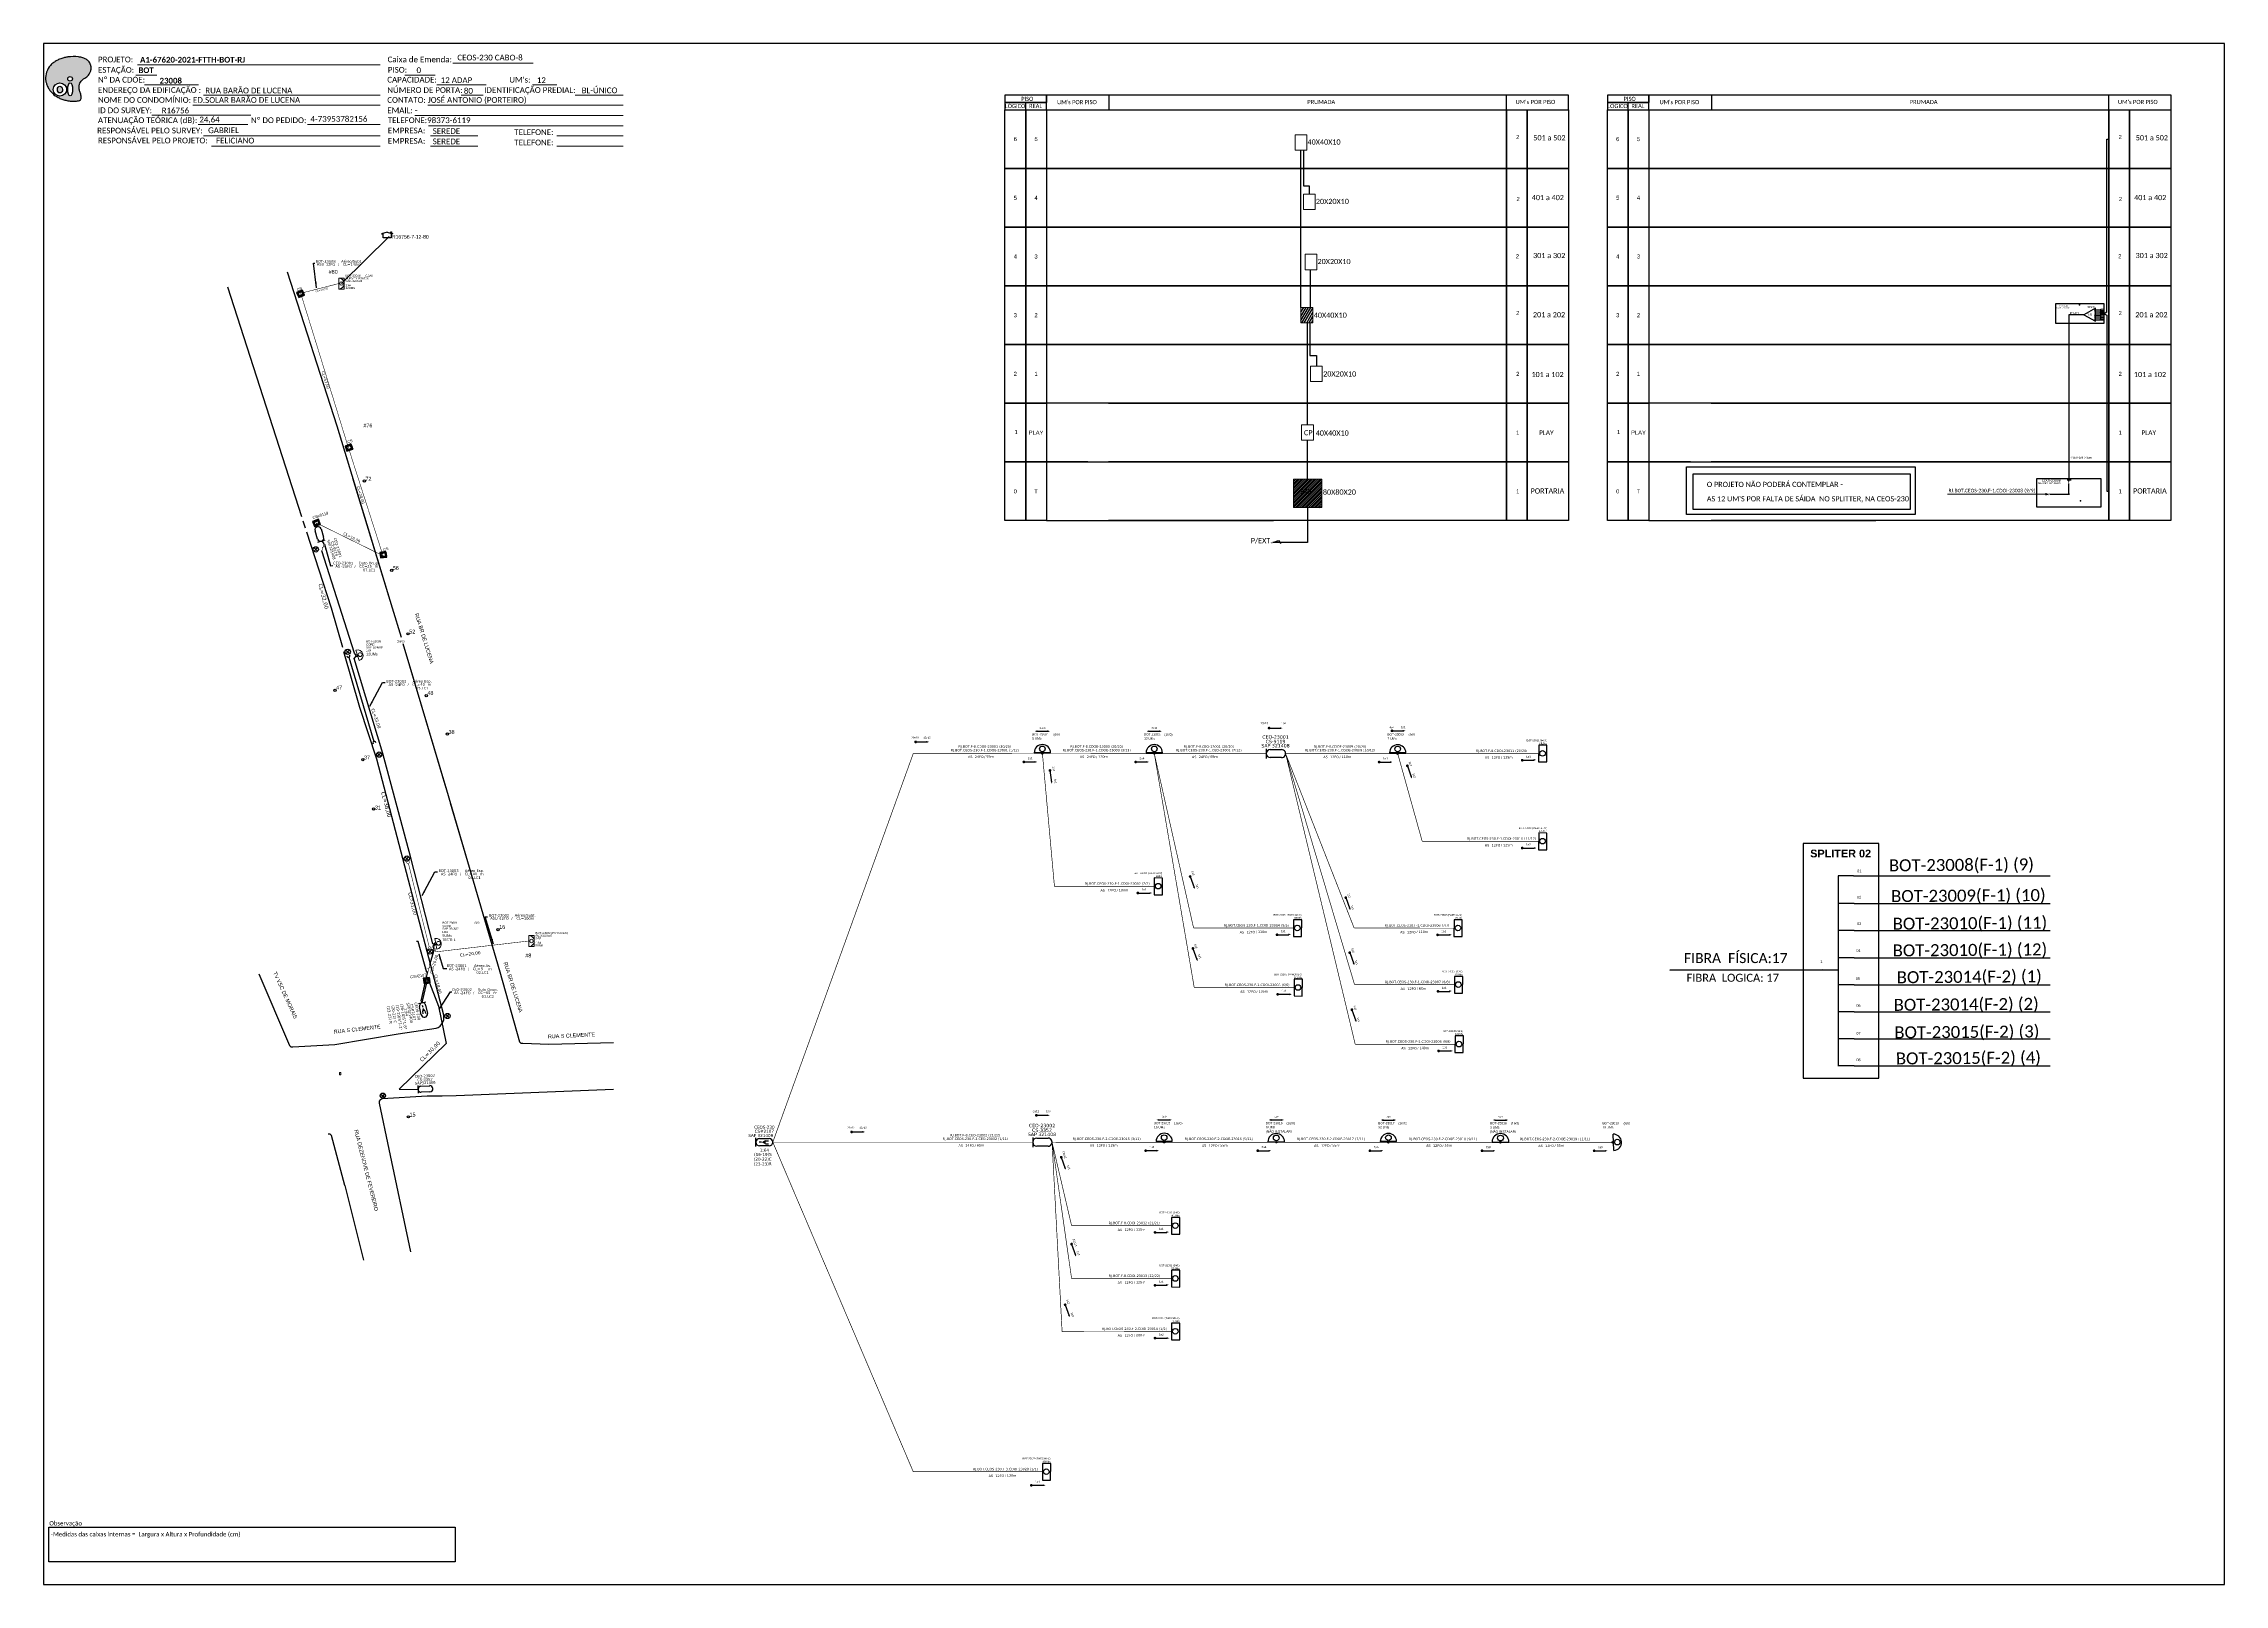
# Model space of a CAD drawing. Header units: metres. Extents: x -2 to 839, y -1 to 593.
import ezdxf
from ezdxf.enums import TextEntityAlignment as Align

# ---------------------------------------------------------------- set-up
doc = ezdxf.new("R2010")
doc.units = ezdxf.units.M
for name, color, linetype in [('10.1-Caixas Subterrâneas', 5, 'Continuous'), ('20.4-CEOS', 1, 'Continuous'), ('20.5-CEO', 1, 'Continuous'), ('Ancoragem Fachada', 7, 'Continuous'), ('CAP a instalar', 1, 'Continuous'), ('celulas gpon', 7, 'Continuous'), ('label_cabos', 7, 'Continuous'), ('locais', 7, 'Continuous'), ('Meio Fio', 7, 'Continuous'), ('NUMERAÇÃO', 7, 'Continuous'), ('Numeração Texto', 34, 'Continuous'), ('QUADRA', 7, 'Continuous'), ('SETA', 7, 'Continuous'), ('Subida Lateral', 5, 'Continuous'), ('surveys', 7, 'Continuous'), ('surveys legendas', 7, 'Continuous'), ("UM's", 1, 'Continuous'), ('UNIFILAR', 7, 'Continuous')]:
    doc.layers.add(name, color=color, linetype=linetype)
for name, color, linetype, lineweight in [("20.0-LEGENDA DOS CDO'S", 1, 'Continuous', 0), ('20.1-CDO_INTERIOR', 1, 'Continuous', 0), ('20.2-CDO_POSTE', 1, 'Continuous', 5), ('20.6-CORDOALHA_SUPORTE', 7, 'Continuous', 25), ('40.1-ETIQUETAS', 1, 'Continuous', 20), ('Segmento Logradouro Texto', 238, 'Continuous', 0)]:
    doc.layers.add(name, color=color, linetype=linetype, lineweight=lineweight)
doc.styles.add('ARIAL', font='arial.ttf')
doc.styles.add('DIGICADE', font='arial.ttf')
doc.styles.add('ROMANS', font='arial.ttf')
doc.styles.add('siredit', font='verdana.ttf')
doc.styles.get("Standard").update_dxf_attribs({"font": 'arial.ttf'})
doc.styles.add('WMF-Calibri0', font='calibri.ttf')
doc.styles.add('WMF-Calibri1', font='calibrib.ttf')
doc.linetypes.add('FENCELINE1', pattern='A,0.25,-0.1,[133,ltypeshp.shx,S=0.1,R=0,X=-0.1,Y=0],-0.1,1', length=1.45)
doc.dimstyles.new('CC', dxfattribs={"dimtxt": 1, "dimasz": 2, "dimexe": 0.18, "dimexo": 0.0625, "dimgap": 0.09, "dimtad": 0, "dimdec": 0, "dimrnd": 1, "dimzin": 0, "dimdsep": 46, "dimtxsty": 'siredit', "dimblk": 'NONE', "dimcen": 0, "dimse1": 1, "dimse2": 1, "dimsd1": 1, "dimsd2": 1, "dimclrt": 7, "dimadec": 0, "dimazin": 0, "dimtfac": 1, "dimtdec": 0, "dimtofl": 0, "dimtmove": 0, "dimatfit": 3, "dimfxl": 1, "dimtolj": 1, "dimtzin": 0, "dimarcsym": 0})

# ---------------------------------------------------------------- blocks, each defined once
blk = doc.blocks.new('A$C64B91533')
at = {"color": 0}
for points in [[(0, 4.1), (23.1, 4.1), (23.1, 8.2), (0, 8.2)], [(0, 0), (23.1, 0), (23.1, 4.1), (0, 4.1)]]:
    blk.add_lwpolyline(points, close=True, dxfattribs=at)
for points in [[(11.6, 0), (11.6, 4.1)], [(23.1, 0), (314.5, 0), (314.5, 8.2), (23.1, 8.2), (23.1, 8.2), (23.1, 4.1)], [(58.2, 0), (58.2, 8.2)], [(279.8, 0), (279.8, 8.2)]]:
    blk.add_lwpolyline(points)
at = {"color": 0, "style": 'WMF-Calibri0'}
for s, p in [('  LÓGICO', (-1.6, 0.9)), ('     PISO', (5, 4.9)), ('    REAL', (10.2, 0.9)), ("UM's POR PISO", (29.1, 3.1)), ('PRUMADA', (168.7, 3.2)), ("UM's POR PISO", (284.9, 3.2))]:
    blk.add_text(s, height=2.3, dxfattribs=at).set_placement(p)
blk = doc.blocks.new('OI')
h = blk.add_hatch(color=40)
edge = h.paths.add_edge_path()
edge.add_spline(control_points=[(4.35, -0.67), (3.92, -0.99), (3.26, -1.5), (2.81, -2.59), (2.9, -3.5), (3.06, -4.27), (3.31, -4.85), (3.37, -5.39), (3.4, -5.88), (3.2, -6.4), (2.54, -6.61), (1.65, -6.63), (0.55, -6.67), (-0.56, -6.42), (-1.61, -6.14), (-2.77, -5.61), (-3.92, -4.77), (-4.89, -3.7), (-5.34, -2.65), (-5.6, -1.94), (-5.85, -0.96), (-5.71, 0.47), (-5.1, 2.02), (-4.14, 3.02), (-3.3, 3.61), (-2.37, 4.16), (-1.36, 4.44), (-0.56, 4.7), (0.79, 4.85), (2.24, 4.97), (3.79, 4.57), (4.67, 4.21), (5.44, 3.65), (5.76, 2.99), (6.03, 2.21), (6.01, 1.46), (5.72, 0.64), (5.31, 0.08), (4.88, -0.38), (4.51, -0.55), (4.35, -0.67)], knot_values=[0, 0, 0, 0, 1.60434, 2.417191, 3.427595, 4.282808, 4.776746, 5.304182, 5.888771, 6.258406, 6.858137, 7.79129, 8.986195, 10.124242, 11.187857, 12.242908, 13.953784, 15.414161, 16.515391, 17.349188, 17.675853, 19.552021, 21.515531, 22.568638, 23.63245, 24.621084, 25.782718, 26.745347, 27.142653, 29.870543, 31.004649, 31.921532, 32.709589, 33.801391, 34.042471, 35.192333, 35.971461, 36.628871, 37.254359, 37.836911, 37.836911, 37.836911, 37.836911], degree=3, periodic=0)
h.paths.add_polyline_path([(1.13, -0.87, -1), (-0.04, -0.87, -1)], flags=16)
edge = h.paths.add_edge_path(flags=16)
edge.add_ellipse((0.56, -3.59), major_axis=(-0.02, 1.71), ratio=0.361305, start_angle=0, end_angle=360)
h.paths.add_polyline_path([(-0.36, -3.62, -1), (-3.8, -3.62, -1)], flags=16)
edge = h.paths.add_edge_path(flags=0)
edge.add_ellipse((-2.08, -3.62), major_axis=(0, 0.885), ratio=0.758294, start_angle=0, end_angle=360)
at = {"color": 40}
for centre, radius in [((-2.08, -3.62), 1.72), ((0.54, -0.87), 0.587)]:
    blk.add_circle(centre, radius, dxfattribs=at)
blk.add_ellipse((-2.08, -3.62), major_axis=(0, 0.885), ratio=0.758294, start_param=-3.141592653589792, end_param=3.141592653589792, dxfattribs=at)
blk.add_ellipse((0.56, -3.59), major_axis=(-0.02, 1.71), ratio=0.361305, dxfattribs=at)
at = {"color": 40, "start_tangent": (-0.800898, -0.598801), "end_tangent": (-0.800898, -0.598801)}
blk.add_spline([(4.35, -0.67), (3.2, -1.78), (2.9, -2.54), (2.92, -3.55), (3.12, -4.38), (3.28, -4.85), (3.37, -5.37), (3.35, -5.95), (3.2, -6.29), (2.66, -6.55), (1.73, -6.63), (0.54, -6.62), (-0.58, -6.41), (-1.6, -6.11), (-2.56, -5.67), (-3.95, -4.67), (-4.89, -3.56), (-5.37, -2.56), (-5.64, -1.78), (-5.72, -1.46), (-5.63, 0.42), (-4.84, 2.22), (-4.13, 2.99), (-3.27, 3.62), (-2.4, 4.09), (-1.3, 4.47), (-0.37, 4.72), (0.02, 4.77), (2.75, 4.8), (3.85, 4.53), (4.69, 4.16), (5.31, 3.68), (5.85, 2.73), (5.93, 2.5), (5.94, 1.35), (5.67, 0.62), (5.29, 0.08), (4.84, -0.36), (4.35, -0.67)], degree=3, dxfattribs=at)
blk = doc.blocks.new('*X4')
at = {"color": 0, "linetype": 'Continuous'}
for p, q in [((-1.25, 0.34099), (-0.49099, 1.1)), ((-1.25, 0.517767), (-0.667767, 1.1)), ((-1.25, 0.694544), (-0.844544, 1.1)), ((-1.25, 0.87132), (-1.02132, 1.1)), ((-1.25, 1.048097), (-1.198097, 1.1)), ((-1.25, 0.164214), (-0.8035, 0.610714)), ((-1.25, -0.012563), (-0.8035, 0.433937)), ((-1.25, -0.18934), (-0.8035, 0.25716)), ((-1.25, -0.366117), (-0.8035, 0.080383)), ((-0.789214, 0.625), (-0.314214, 1.1)), ((-0.612437, 0.625), (-0.137437, 1.1)), ((-0.43566, 0.625), (0.03934, 1.1)), ((-0.258883, 0.625), (0.216117, 1.1)), ((-0.082107, 0.625), (0.392893, 1.1)), ((0.09467, 0.625), (0.56967, 1.1)), ((0.271447, 0.625), (0.746447, 1.1)), ((0.448223, 0.625), (0.923223, 1.1)), ((0.625, 0.625), (1.1, 1.1)), ((0.801777, 0.625), (1.25, 1.073223)), ((0.8035, 0.449947), (1.25, 0.896447)), ((0.8035, 0.27317), (1.25, 0.71967)), ((0.8035, 0.096393), (1.25, 0.542893)), ((0.8035, -0.080383), (1.25, 0.366117)), ((0.8035, -0.25716), (1.25, 0.18934)), ((0.8035, -0.433937), (1.25, 0.012563)), ((-1.25, -0.542893), (-0.8035, -0.096393)), ((-1.25, -0.71967), (-0.8035, -0.27317)), ((-1.25, -0.896447), (-0.8035, -0.449947)), ((-1.25, -1.073223), (-0.801777, -0.625)), ((-1.1, -1.1), (-0.625, -0.625)), ((-0.923223, -1.1), (-0.448223, -0.625)), ((-0.746447, -1.1), (-0.271447, -0.625)), ((-0.56967, -1.1), (-0.09467, -0.625)), ((-0.392893, -1.1), (0.082107, -0.625)), ((-0.216117, -1.1), (0.258883, -0.625)), ((-0.03934, -1.1), (0.43566, -0.625)), ((0.137437, -1.1), (0.612437, -0.625)), ((0.314214, -1.1), (0.789214, -0.625)), ((0.49099, -1.1), (1.25, -0.34099)), ((0.667767, -1.1), (1.25, -0.517767)), ((0.8035, -0.610714), (1.25, -0.164214)), ((0.844544, -1.1), (1.25, -0.694544)), ((1.02132, -1.1), (1.25, -0.87132)), ((1.198097, -1.1), (1.25, -1.048097))]:
    blk.add_line(p, q, dxfattribs=at)
blk = doc.blocks.new('MANHOLE_MQ')
at = {"color": 0, "linetype": 'Continuous'}
for p, q in [((0.0000062, 0.0000057), (-0.0000063, 0.0000057)), ((-0.0000063, 0.0000057), (-0.0000063, -0.0000053)), ((-0.000004, 0.0000033), (0.000004, 0.0000033)), ((-0.000004, -0.0000029), (-0.000004, 0.0000033)), ((0.000004, 0.0000033), (0.000004, -0.0000029)), ((0.0000062, -0.0000053), (0.0000062, 0.0000057)), ((-0.0000063, -0.0000053), (0.0000062, -0.0000053)), ((0.000004, -0.0000029), (-0.000004, -0.0000029)), ((0.000004, -0.0000029), (0.000004, -0.0000029))]:
    blk.add_line(p, q, dxfattribs=at)
at = {"color": 0, "linetype": 'Continuous', "xscale": 5e-06, "yscale": 5e-06, "zscale": 1e-05}
blk.add_blockref('*X4', (0, 0.0000002), dxfattribs=at)
blk = doc.blocks.new('LEGENDA DOS CABOS')
at = {"layer": 'label_cabos', "color": 0, "style": 'siredit'}
for tag, p in [('TIPO_CABO', (2.74, 0.52)), ('ID', (4.24, 1.63)), ('CABO', (6.16, 0.47)), ('/', (9.19, 0.47)), ('METROS', (14.36, 0.47)), ('XX', (14.31, 1.67))]:
    blk.add_attdef(tag, text='', height=1, rotation=359.69001, dxfattribs=at).set_placement(p, align=Align.MIDDLE_CENTER)
blk = doc.blocks.new('_None')
blk = doc.blocks.new('POLE_POLE')
at = {"color": 1}
for p, q in [((-0.0000033, 0.0000125), (0.0000083, 0.0000017)), ((0.0000079, 0.0000128), (-0.0000029, 0.0000013))]:
    blk.add_line(p, q, dxfattribs=at)
blk.add_circle((0.0000026, 0.0000072), 0.00000805, dxfattribs=at)
blk = doc.blocks.new('*U8')
at = {"color": 0}
blk.add_line((2.14, -0.58), (-2.1, -0.68), dxfattribs=at)
for centre, radius in [((0, 0.38), 0.733), ((0.03, -1.03), 0.393)]:
    blk.add_circle(centre, radius, dxfattribs=at)
blk.add_arc((0.02, -0.63), 2.12, 1.37817, 181.37817, dxfattribs=at)
blk = doc.blocks.new('Inst CDOE-16 CAIXA DIST OPT CDOE 48F_16D C_SPL_2_1_8')
at = {"layer": "20.0-LEGENDA DOS CDO'S", "color": 0, "style": 'ARIAL'}
for tag, p, height in [('1:XX', (-0.01, 1.7), 0.8), ('SAP', (0.12, 2.96), 0.8), ('CORDOALHA', (0.12, 4.02), 0.8), ('FID', (0.12, 5.25), 0.8), ('UMS', (0.14, 0.22), 1)]:
    blk.add_attdef(tag, p, '', height=height, rotation=0.11799, dxfattribs=at)
at = {"layer": "20.0-LEGENDA DOS CDO'S", "color": 0}
for tag, p, style, flags in [('ID_ATIVIDADE', (0.12, 6.47), 'ARIAL', 3), ('FATOR', (7.92, 6.47), 'ARIAL', 1), ('QTDE', (0.1, -1.17), 'DIGICADE', 3)]:
    blk.add_attdef(tag, p, '', height=0.8, rotation=0.11799, dxfattribs=dict(at, style=style, flags=flags))
at = {"layer": "20.0-LEGENDA DOS CDO'S", "color": 0, "style": 'ARIAL'}
blk.add_attdef('FIBRAS_UTILIZADAS', text='', height=0.8, rotation=0.11799, dxfattribs=at).set_placement((13.48, 5.26), align=Align.CENTER)
blk = doc.blocks.new('Inst CDOE-8 CAIXA DIST OPT CDOE 48F_8D C_SPL OPTAP')
at = {"layer": "20.0-LEGENDA DOS CDO'S", "color": 0, "style": 'ARIAL'}
for tag, p, height in [('1:XX', (-0.01, 1.7), 0.8), ('SAP', (0.12, 2.96), 0.8), ('CORDOALHA', (0.12, 4.02), 0.8), ('FID', (0.12, 5.25), 0.8), ('UMS', (0.14, 0.22), 1)]:
    blk.add_attdef(tag, p, '', height=height, rotation=0.11799, dxfattribs=at)
at = {"layer": "20.0-LEGENDA DOS CDO'S", "color": 0}
for tag, p, style, flags in [('ID_ATIVIDADE', (0.12, 6.47), 'ARIAL', 3), ('FATOR', (7.92, 6.47), 'ARIAL', 1), ('QTDE', (0.23, -0.97), 'DIGICADE', 3)]:
    blk.add_attdef(tag, p, '', height=0.8, rotation=0.11799, dxfattribs=dict(at, style=style, flags=flags))
at = {"layer": "20.0-LEGENDA DOS CDO'S", "color": 0, "style": 'ARIAL'}
blk.add_attdef('FIBRAS_UTILIZADAS', text='', height=0.8, rotation=0.11799, dxfattribs=at).set_placement((13.48, 5.26), align=Align.CENTER)
blk = doc.blocks.new('Teste  FTTH')
at = {"color": 0, "lineweight": 0, "style": 'ROMANS'}
for tag, p in [('TESTE', (-2.3, -0.29)), ('QTDE', (0.21, -0.29))]:
    blk.add_attdef(tag, p, '', height=0.48, dxfattribs=at)
for tag, p, flags in [('FID', (-2.23, -1.25), 1), ('FATOR', (-2.23, -2.03), 3), ('ID_ATIVIDADE', (-2.23, -2.72), 3)]:
    blk.add_attdef(tag, p, '', height=0.48, dxfattribs=dict(at, flags=flags))
blk = doc.blocks.new('CDOI_CT_DRT')
at = {"layer": '20.1-CDO_INTERIOR', "color": 8, "lineweight": 18}
blk.add_lwpolyline([(2.13, -2.13), (2.13, 2.12), (0, 2.12), (0, -2.13)], close=True, dxfattribs=at)
blk.add_circle((1.06, 0), 0.68, dxfattribs=at)
blk.add_arc((0, 0), 2.13, 269.97241, 89.97241, dxfattribs=at)
at = {"layer": "20.0-LEGENDA DOS CDO'S", "color": 8, "style": 'ARIAL'}
for tag, p in [('SURVEY', (2.61, 1.6)), ('SAP', (2.61, 0.61)), ('CDO_N', (2.61, 2.69)), ('1:XX', (2.6, -1.08)), ('UMS', (2.6, -2.09))]:
    blk.add_attdef(tag, p, '', height=0.8, rotation=359.97241, dxfattribs=at)
blk.add_attdef('FIBRAS_UTILIZADAS', text='', height=0.8, rotation=359.97241, dxfattribs=at).set_placement((10.32, 2.69), align=Align.CENTER)
blk = doc.blocks.new('*U16')
at = {"layer": '20.6-CORDOALHA_SUPORTE', "const_width": 0.139}
for points in [[(-20.84, -0.38, 1.175511), (-20.83, 0.47)], [(4.31, 0.47, 1.231752), (4.31, -0.38)]]:
    blk.add_lwpolyline(points, format="xyb", dxfattribs=at)
blk.add_lwpolyline([(-20.3, 0.04), (3.79, 0.04)], dxfattribs=at)
at = {"layer": '20.6-CORDOALHA_SUPORTE', "color": 0, "lineweight": 0, "style": 'ROMANS'}
blk.add_attdef('LANCE', text='', height=1, dxfattribs=at).set_placement((-0.54, -2.21), align=Align.RIGHT)
for tag, p, flags in [('FATOR', (-5.2, -4.44), 3), ('ID_ATIVIDADE', (-5.2, -6.67), 3), ('FID', (-5.2, -8.9), 1)]:
    blk.add_attdef(tag, p, '', height=1, dxfattribs=dict(at, flags=flags))
at = {"layer": '20.6-CORDOALHA_SUPORTE', "color": 0, "style": 'siredit'}
blk.add_attdef('QTDE', (-0.54, -2.21), '', height=1, rotation=359.69001, dxfattribs=at)
blk = doc.blocks.new('Inst CB ESP CFOA-SM-AS-80-TS-24')
at = {"layer": 'label_cabos', "color": 0, "style": 'siredit'}
for tag, flags, p in [('ID_ATIVIDADE', 3, (1.31, 2.67)), ('FATOR', 1, (11.56, 2.55))]:
    blk.add_attdef(tag, text='', height=1, rotation=359.69001, dxfattribs=dict(at, flags=flags)).set_placement(p, align=Align.MIDDLE_CENTER)
for tag, p in [('TIPO_CABO', (1.76, 0)), ('DESTINO_CABO', (3.13, 1.26)), ('CABO', (4.69, -0.05)), ('/', (7.71, -0.05)), ('LANCE', (10.81, 0)), ('TIPO_CABO', (13.11, 1.24)), ('UND', (15.96, 0)), ('FID', (13.15, -1.41))]:
    blk.add_attdef(tag, text='', height=1, rotation=359.69001, dxfattribs=at).set_placement(p, align=Align.MIDDLE_CENTER)
blk.add_attdef('QTDE', (12.43, -0.47), '', height=1, rotation=359.69001, dxfattribs=at)
blk = doc.blocks.new('Inst CB DT OCUP CFOA-SM-AS-80-TS-24')
at = {"layer": 'label_cabos', "color": 0, "style": 'siredit'}
for tag, flags, p in [('ID_ATIVIDADE', 3, (1.31, 2.67)), ('FATOR', 1, (11.56, 2.55))]:
    blk.add_attdef(tag, text='', height=1, rotation=359.69001, dxfattribs=dict(at, flags=flags)).set_placement(p, align=Align.MIDDLE_CENTER)
for tag, p in [('TIPO_CABO', (1.76, 0)), ('DESTINO_CABO', (3.13, 1.26)), ('CABO', (4.69, -0.05)), ('/', (7.71, -0.05)), ('LANCE', (10.91, 0)), ('TIPO_CABO', (13.11, 1.24)), ('UND', (15.96, 0)), ('FID', (13.15, -1.41))]:
    blk.add_attdef(tag, text='', height=1, rotation=359.69001, dxfattribs=at).set_placement(p, align=Align.MIDDLE_CENTER)
blk.add_attdef('QTDE', (12.43, -0.47), '', height=1, rotation=359.69001, dxfattribs=at)
blk = doc.blocks.new('Inst CB AS CFOA-SM-AS-80-TS-24')
at = {"layer": 'label_cabos', "color": 0, "style": 'siredit'}
for tag, flags, p in [('ID_ATIVIDADE', 3, (1.31, 2.67)), ('FATOR', 1, (11.56, 2.55))]:
    blk.add_attdef(tag, text='', height=1, rotation=359.69001, dxfattribs=dict(at, flags=flags)).set_placement(p, align=Align.MIDDLE_CENTER)
for tag, p in [('TIPO_CABO', (1.76, 0)), ('DESTINO_CABO', (3.13, 1.26)), ('CABO', (4.69, -0.05)), ('/', (7.71, -0.05)), ('LANCE', (10.81, 0)), ('TIPO_CABO', (13.11, 1.24)), ('UND', (15.96, 0)), ('FID', (13.15, -1.41))]:
    blk.add_attdef(tag, text='', height=1, rotation=359.69001, dxfattribs=at).set_placement(p, align=Align.MIDDLE_CENTER)
blk.add_attdef('QTDE', (12.43, -0.47), '', height=1, rotation=359.69001, dxfattribs=at)
blk = doc.blocks.new('*U21')
at = {"layer": '20.4-CEOS', "color": 7, "style": 'siredit'}
for tag, p in [('FIBRAS_SPLITTER', (0, 0)), ('FIBRAS_TOP_C', (0, -4.13)), ('RESERVA_FINAIS', (0, -5.46))]:
    blk.add_attdef(tag, p, '', height=1.01, dxfattribs=at)
for tag, p, flags in [('ID_ATIVIDADE', (0, -6.77), 3), ('FATOR', (0, -8.09), 1), ('QTDE', (0, -9.4), 1), ('FID', (0, -10.71), 1)]:
    blk.add_attdef(tag, p, '', height=1.01, dxfattribs=dict(at, flags=flags))
blk = doc.blocks.new('*U23')
at = {"layer": '20.4-CEOS', "color": 7, "style": 'siredit'}
for tag, p in [('FIBRAS_SPLITTER', (0, 0)), ('FIBRAS_TOP_C', (0, -4.13)), ('RESERVA_FINAIS', (0, -5.46))]:
    blk.add_attdef(tag, p, '', height=1.01, dxfattribs=at)
for tag, p, flags in [('ID_ATIVIDADE', (0, -6.77), 3), ('FATOR', (0, -8.09), 1), ('QTDE', (0, -9.4), 1), ('FID', (0, -10.71), 1)]:
    blk.add_attdef(tag, p, '', height=1.01, dxfattribs=dict(at, flags=flags))
blk = doc.blocks.new('CEOS_RP_CT_DRT')
at = {"layer": '20.4-CEOS', "color": 0}
for p, q in [((-4.54, 1.19), (-1.19, 1.19)), ((-1.19, -1.19), (-4.54, -1.19))]:
    blk.add_line(p, q, dxfattribs=at)
for points in [[(-5.73, -1.43), (-5.73, 1.44)], [(-3.79, 0), (-4.59, 0)], [(-2.47, 0.48), (-1.45, 0.48)], [(-2.47, -0.52), (-1.45, -0.52)]]:
    blk.add_lwpolyline(points, dxfattribs=at)
blk.add_lwpolyline([(-3.79, 0, 0, 1.47, 0), (-2.41, 0, 1.47, 1.47, 0)], format="xyseb", dxfattribs=at)
for centre, start, end in [((-4.54, 0), 90, 270), ((-1.19, 0), 270, 90)]:
    blk.add_arc(centre, 1.19, start, end, dxfattribs=at)
at = {"layer": '20.4-CEOS', "color": 7, "style": 'siredit'}
for tag, p in [('Nº_DA_CEOS', (-2.86, 5.6)), ('LOCAL', (-2.86, 4.24)), ('SAP', (-2.86, 2.78)), ('RACIO_SPLITAGEM', (-2.86, -1.88)), ('FIBRAS_SPLITTER', (-2.86, -3.58)), ('RESERVA_FINAIS', (-2.86, -6.39)), ('FIBRAS_TOP_C', (-2.86, -5.08))]:
    blk.add_attdef(tag, text='', height=1.01, dxfattribs=at).set_placement(p, align=Align.TOP_CENTER)
blk = doc.blocks.new('ETIQUETA_RS5F')
at = {"layer": '40.1-ETIQUETAS', "color": 0, "style": 'siredit'}
blk.add_text('/', height=1.5, dxfattribs=at).set_placement((1.5, -2), align=Align.MIDDLE_RIGHT)
for tag, p in [('ETIQUETA_R_SECUNDARIA', (1.2, 2.1)), ('ETIQUETA_R_PRIMARIA', (1.2, 4.1)), ('F_ATIVAS/F_MORTAS', (1.1, -4.2))]:
    blk.add_attdef(tag, text='', height=1.5, dxfattribs=at).set_placement(p, align=Align.MIDDLE_CENTER)
for tag, p in [('TIPO_CABO', (-6.6, -2.1)), ('CAP_CABO', (0.4, -2.1))]:
    blk.add_attdef(tag, text='', height=1.5, dxfattribs=at).set_placement(p, align=Align.MIDDLE_RIGHT)
for tag, p in [('FUSÃO_1', (0.8, -8.4)), ('FUSÃO_2', (0.8, -10.6)), ('FUSÃO_3', (0.8, -12.9)), ('FUSÃO_4', (0.8, -15.1)), ('FUSÃO_5', (0.8, -17.2))]:
    blk.add_attdef(tag, text='', height=1.5, dxfattribs=at).set_placement(p, align=Align.CENTER)
blk.add_attdef('METROS', text='', height=1.5, dxfattribs=at).set_placement((2.1, -2), align=Align.MIDDLE_LEFT)
blk = doc.blocks.new('SAN')
at = {"layer": 'SETA'}
blk.add_lwpolyline([(-2.6, 0), (6, 0)], dxfattribs=at)
for points in [[(-2.1, -0.7), (-3.9, 0), (-2.1, 0.7)], [(5.3, 0.7), (7.2, 0), (5.3, -0.7)]]:
    blk.add_solid(points, dxfattribs=at)
blk = doc.blocks.new('CDOE-TEXTO PADRÃO')
at = {"layer": "20.0-LEGENDA DOS CDO'S", "color": 0, "style": 'ARIAL'}
for tag, p in [('CDO_N', (0.5, 7.4)), ('CORDOALHA', (0.5, 4.3)), ('SAP', (0.5, 1.7)), ('SPLITER_1', (0.6, -0.9)), ('SPLITER_2', (0.6, -3.5)), ('(XX-XX_F)S', (0.5, -8.3)), ('(XX-XX_L)S', (0.5, -10.8)), ('UMS', (0.5, -13.1))]:
    blk.add_attdef(tag, p, '', height=1.7, rotation=0.118, dxfattribs=at)
blk.add_attdef('FIBRAS_UTILIZADAS', text='', height=1.7, rotation=0.118, dxfattribs=at).set_placement((19.8, 7.4), align=Align.CENTER)
blk = doc.blocks.new('CEO_CT_DRT')
at = {"layer": '20.5-CEO', "color": 0}
for p, q in [((-1.56, 1.26), (1.8, 1.26)), ((1.8, -1.13), (-1.56, -1.13))]:
    blk.add_line(p, q, dxfattribs=at)
blk.add_lwpolyline([(-2.75, 1.51), (-2.75, -1.38)], dxfattribs=at)
for centre, start, end in [((-1.56, 0.07), 90, 270), ((1.8, 0.07), 270, 90)]:
    blk.add_arc(centre, 1.2, start, end, dxfattribs=at)
at = {"layer": '20.5-CEO', "color": 7, "style": 'siredit'}
for tag, p in [('CEO_Nº', (0.12, 5.61)), ('LOCAL', (0.12, 4.23)), ('SAP', (0.12, 2.97)), ('FIBRAS_RESERVA', (0.12, -1.94))]:
    blk.add_attdef(tag, text='', height=1.01, dxfattribs=at).set_placement(p, align=Align.TOP_CENTER)
blk = doc.blocks.new('SURVEY_SURVEY')
for p, q in [((0, 0.0000127), (-0.0000126, 0.000009)), ((-0.0000126, 0.000009), (-0.0000086, 0.000009)), ((-0.0000086, 0), (-0.0000086, 0.000009)), ((0.0000086, 0), (-0.0000086, 0)), ((0, 0.0000127), (0.0000126, 0.000009)), ((0.0000084, 0.0000132), (0.0000098, 0.0000132)), ((0.0000084, 0.0000103), (0.0000084, 0.0000132)), ((0.0000126, 0.000009), (0.0000086, 0.000009)), ((0.0000086, 0.000009), (0.0000086, 0)), ((0.0000098, 0.0000132), (0.0000098, 0.0000099))]:
    blk.add_line(p, q)
blk = doc.blocks.new('A$C415C251F')
at = {"color": 3}
blk.add_point((0, 0), dxfattribs=at)
blk = doc.blocks.new('LEG_CDOIA8_C-SPLT_DIR')
at = {"color": 3}
blk.add_blockref('A$C415C251F', (0, 0), dxfattribs=at)
at = {"color": 1, "style": 'WMF-Calibri0', "flags": 4}
blk.add_attdef('CDO', (-26.8, -2.6), '', height=2, dxfattribs=at)
blk.add_attdef('MODELO', text='', height=1.5, dxfattribs=at).set_placement((-22.2, -4.5), align=Align.CENTER)
at = {"style": 'ARIAL', "flags": 4}
blk.add_attdef('SPLITAGEM', text='', height=1.5, dxfattribs=at).set_placement((-18.4, -12.6), align=Align.CENTER)

msp = doc.modelspace()

# ---------------------------------------------------------------- hatches: boundary and pattern name
h = msp.add_hatch()
h.set_pattern_fill('ANSI31', color=1, scale=0.25, angle=15, style=0)
h.paths.add_polyline_path([(487.82, 491.18), (483.24, 491.18), (483.24, 485.22), (487.82, 485.22)])
h.paths.add_polyline_path([(487.74, 486.67), (501.43, 486.67), (501.43, 489.72), (487.74, 489.72)], flags=9)
h = msp.add_hatch(color=3)
h.dxf.hatch_style = 1
edge = h.paths.add_edge_path()
edge.add_arc((784.18, 488.36), 0.0886, 0, 360)
h = msp.add_hatch()
h.set_pattern_fill('ANSI31', color=1, scale=0.16, style=0)
h.set_pattern_definition([(45, (602.81354, 421.58576), (-0.3592102, 0.3592102), [])])
h.paths.add_polyline_path([(491.23, 425.04), (480.3, 425.04), (480.3, 414.11), (491.23, 414.11)])
h.paths.add_polyline_path([(482.81, 418.83), (487.76, 418.83), (487.76, 421.53), (482.81, 421.53)], flags=24)
h = msp.add_hatch(color=3)
h.dxf.hatch_style = 1
h.paths.add_polyline_path([(779.51, 419.25, 1), (779.27, 419.25, 1)])

# ---------------------------------------------------------------- linework, layer by layer
for p, q in [((369.09, 454.25), (377.08, 454.25)), ((369.09, 431.62), (369.09, 454.25)), ((377.08, 454.25), (377.08, 431.62)), ((377.08, 454.25), (385.08, 454.25)), ((377.08, 431.62), (377.08, 454.25)), ((385.08, 454.25), (385.08, 431.62)), ((401.08, 454.25), (385.08, 454.25)), ((385.08, 454.25), (385.08, 431.62)), ((601.4, 454.25), (609.4, 454.25)), ((601.4, 431.62), (601.4, 454.25)), ((609.4, 454.25), (609.4, 431.62)), ((609.4, 454.25), (617.4, 454.25)), ((609.4, 431.62), (609.4, 454.25)), ((617.4, 454.25), (617.4, 431.62)), ((633.4, 454.25), (617.4, 454.25)), ((617.4, 454.25), (617.4, 431.62)), ((369.09, 431.62), (377.08, 431.62)), ((369.09, 408.99), (369.09, 431.62)), ((377.08, 431.62), (369.09, 431.62)), ((377.08, 431.62), (377.08, 408.99)), ((377.08, 431.62), (385.08, 431.62)), ((377.08, 408.99), (377.08, 431.62)), ((385.08, 431.62), (377.08, 431.62)), ((385.08, 431.62), (385.08, 408.99)), ((401.08, 431.62), (385.08, 431.62)), ((385.08, 431.62), (385.08, 408.99)), ((385.08, 431.62), (401.08, 431.62)), ((601.4, 431.62), (609.4, 431.62)), ((601.4, 408.99), (601.4, 431.62)), ((609.4, 431.62), (601.4, 431.62)), ((609.4, 431.62), (609.4, 408.99)), ((609.4, 431.62), (617.4, 431.62)), ((609.4, 408.99), (609.4, 431.62)), ((617.4, 431.62), (609.4, 431.62)), ((617.4, 431.62), (617.4, 408.99)), ((633.4, 431.62), (617.4, 431.62)), ((617.4, 431.62), (617.4, 408.99)), ((617.4, 431.62), (633.4, 431.62)), ((377.08, 408.99), (369.09, 408.99)), ((385.08, 408.99), (377.08, 408.99)), ((385.08, 408.99), (472.63, 408.99)), ((609.4, 408.99), (601.4, 408.99)), ((617.4, 408.99), (609.4, 408.99)), ((617.4, 408.99), (704.95, 408.99))]:
    msp.add_line(p, q)
at = {"color": 3}
msp.add_line((770.48, 419.2), (771.35, 419.2), dxfattribs=at)
at = {"color": 7}
for p, q in [((386.67, 319.51), (380.39, 319.51)), ((429.81, 319.49), (423.53, 319.49)), ((523.69, 319.47), (517.41, 319.47)), ((433.63, 169.65), (427.35, 169.65)), ((520.12, 169.62), (513.84, 169.62)), ((603.92, 166.18), (603.59, 172.45))]:
    msp.add_line(p, q, dxfattribs=at)
at = {"color": 7, "linetype": 'Continuous'}
for p, q in [((690.36, 272.01), (690.36, 198.72)), ((696.3, 272.01), (690.36, 272.01)), ((696.6, 261.41), (690.66, 261.41)), ((696.6, 250.96), (690.66, 250.96)), ((684.2, 235.85), (690.34, 235.85)), ((696.6, 240.46), (690.66, 240.46)), ((696.6, 230.06), (690.66, 230.06)), ((696.6, 219.65), (690.66, 219.65)), ((696.6, 209.21), (690.66, 209.21)), ((696.6, 198.79), (690.66, 198.79))]:
    msp.add_line(p, q, dxfattribs=at)
at = {"color": 10, "linetype": 'Continuous'}
for p, q in [((696.3, 272.01), (772.14, 271.99)), ((696.6, 261.41), (772.14, 261.38)), ((696.6, 250.98), (772.14, 250.95)), ((696.6, 240.48), (772.14, 240.46)), ((696.6, 230.08), (772.14, 230.06)), ((696.6, 219.67), (772.14, 219.65)), ((696.6, 209.23), (772.14, 209.21)), ((696.59, 198.79), (772.14, 198.76))]:
    msp.add_line(p, q, dxfattribs=at)
at = {"color": 1, "linetype": 'Continuous', "lineweight": 60}
msp.add_line((684.2, 235.85), (625.5, 235.66), dxfattribs=at)
at = {"color": 7}
for points in [[(-1.65, -1.11), (839.35, -1.11), (839.35, 592.89), (-1.65, 592.89)], [(574.88, 315.97), (578.07, 315.95), (578.11, 322.4), (574.92, 322.41)], [(676.91, 194.03), (706.07, 194.03), (706.07, 284.57), (676.91, 284.57)], [(433.27, 133.92), (436.47, 133.91), (436.5, 140.35), (433.31, 140.37)], [(433.27, 113.55), (436.47, 113.53), (436.5, 119.98), (433.31, 120)]]:
    msp.add_lwpolyline(points, close=True, dxfattribs=at)
at = {"lineweight": 0}
for points in [[(33.94, 580.74), (42, 580.74)], [(34.57, 584.77), (128.08, 584.77)], [(137.67, 580.79), (149.34, 580.79)], [(156.19, 585.38), (187.12, 585.38)], [(60.07, 572.98), (128.08, 572.98)], [(150.04, 576.96), (168.98, 576.96)], [(40.07, 565.37), (78.28, 565.37)], [(55.87, 569.15), (128.08, 569.15)], [(141.52, 565.16), (221.85, 565.16)], [(146.49, 569.15), (221.85, 569.15)], [(146.79, 561.18), (221.85, 561.18)]]:
    msp.add_lwpolyline(points, dxfattribs=at)
at = {"color": 7, "lineweight": 0}
for points in [[(37.21, 576.96), (58.1, 576.96)], [(159.38, 572.98), (167.92, 572.98)], [(186.89, 576.96), (196.33, 576.96)], [(203.31, 572.98), (221.81, 572.98)], [(57.96, 561.72), (77.05, 561.72)], [(60.07, 557.35), (128.08, 557.35)], [(100.09, 561.72), (128.11, 561.72)], [(147.54, 557.35), (165.76, 557.35)], [(196.29, 557.35), (221.85, 557.35)], [(63.13, 553.36), (128.08, 553.36)], [(147.54, 553.36), (165.76, 553.36)], [(196.29, 553.36), (221.85, 553.36)]]:
    msp.add_lwpolyline(points, dxfattribs=at)
for points in [[(369.09, 567.41), (377.08, 567.41), (377.08, 544.78), (369.09, 544.78)], [(377.08, 567.41), (385.08, 567.41), (385.08, 544.78), (377.08, 544.78)], [(562.45, 567.41), (570.45, 567.41), (570.45, 544.78), (562.45, 544.78)], [(570.45, 567.41), (586.45, 567.41), (586.45, 544.78), (570.45, 544.78)], [(601.4, 567.41), (609.4, 567.41), (609.4, 544.78), (601.4, 544.78)], [(609.4, 567.41), (617.4, 567.41), (617.4, 544.78), (609.4, 544.78)], [(794.77, 567.41), (802.76, 567.41), (802.76, 544.78), (794.77, 544.78)], [(802.76, 567.41), (818.76, 567.41), (818.76, 544.78), (802.76, 544.78)], [(369.09, 544.78), (377.08, 544.78), (377.08, 522.15), (369.09, 522.15)], [(377.08, 544.78), (385.08, 544.78), (385.08, 522.15), (377.08, 522.15)], [(562.45, 544.78), (570.45, 544.78), (570.45, 522.15), (562.45, 522.15)], [(570.45, 544.78), (586.45, 544.78), (586.45, 522.15), (570.45, 522.15)], [(601.4, 544.78), (609.4, 544.78), (609.4, 522.15), (601.4, 522.15)], [(609.4, 544.78), (617.4, 544.78), (617.4, 522.15), (609.4, 522.15)], [(794.77, 544.78), (802.76, 544.78), (802.76, 522.15), (794.77, 522.15)], [(802.76, 544.78), (818.76, 544.78), (818.76, 522.15), (802.76, 522.15)], [(369.09, 522.15), (377.08, 522.15), (377.08, 499.52), (369.09, 499.52)], [(377.08, 522.15), (385.08, 522.15), (385.08, 499.52), (377.08, 499.52)], [(562.45, 522.15), (570.45, 522.15), (570.45, 499.52), (562.45, 499.52)], [(570.45, 522.15), (586.45, 522.15), (586.45, 499.52), (570.45, 499.52)], [(601.4, 522.15), (609.4, 522.15), (609.4, 499.52), (601.4, 499.52)], [(609.4, 522.15), (617.4, 522.15), (617.4, 499.52), (609.4, 499.52)], [(794.77, 522.15), (802.76, 522.15), (802.76, 499.52), (794.77, 499.52)], [(802.76, 522.15), (818.76, 522.15), (818.76, 499.52), (802.76, 499.52)], [(369.09, 499.52), (377.08, 499.52), (377.08, 476.88), (369.09, 476.88)], [(377.08, 499.52), (385.08, 499.52), (385.08, 476.88), (377.08, 476.88)], [(562.45, 499.52), (570.45, 499.52), (570.45, 476.88), (562.45, 476.88)], [(570.45, 499.52), (586.45, 499.52), (586.45, 476.88), (570.45, 476.88)], [(601.4, 499.52), (609.4, 499.52), (609.4, 476.88), (601.4, 476.88)], [(609.4, 499.52), (617.4, 499.52), (617.4, 476.88), (609.4, 476.88)], [(794.77, 499.52), (802.76, 499.52), (802.76, 476.88), (794.77, 476.88)], [(802.76, 499.52), (818.76, 499.52), (818.76, 476.88), (802.76, 476.88)], [(369.09, 476.88), (377.08, 476.88), (377.08, 454.25), (369.09, 454.25)], [(377.08, 476.88), (385.08, 476.88), (385.08, 454.25), (377.08, 454.25)], [(562.45, 476.88), (570.45, 476.88), (570.45, 454.25), (562.45, 454.25)], [(570.45, 476.88), (586.45, 476.88), (586.45, 454.25), (570.45, 454.25)], [(601.4, 476.88), (609.4, 476.88), (609.4, 454.25), (601.4, 454.25)], [(609.4, 476.88), (617.4, 476.88), (617.4, 454.25), (609.4, 454.25)], [(794.77, 476.88), (802.76, 476.88), (802.76, 454.25), (794.77, 454.25)], [(802.76, 476.88), (818.76, 476.88), (818.76, 454.25), (802.76, 454.25)], [(562.45, 454.25), (570.45, 454.25), (570.45, 431.62), (562.45, 431.62)], [(570.45, 454.25), (586.45, 454.25), (586.45, 431.62), (570.45, 431.62)], [(794.77, 454.25), (802.76, 454.25), (802.76, 431.62), (794.77, 431.62)], [(802.76, 454.25), (818.76, 454.25), (818.76, 431.62), (802.76, 431.62)], [(562.45, 431.62), (570.45, 431.62), (570.45, 408.99), (562.45, 408.99)], [(570.45, 431.62), (586.45, 431.62), (586.45, 408.99), (570.45, 408.99)], [(794.77, 431.62), (802.76, 431.62), (802.76, 408.99), (794.77, 408.99)], [(802.76, 431.62), (818.76, 431.62), (818.76, 408.99), (802.76, 408.99)]]:
    msp.add_lwpolyline(points, close=True)
for points in [[(385.08, 567.41), (562.45, 567.41), (562.45, 544.78), (385.08, 544.78)], [(617.4, 567.41), (794.77, 567.41), (794.77, 544.78), (617.4, 544.78)], [(385.08, 544.78), (562.45, 544.78), (562.45, 522.15), (385.08, 522.15)], [(617.4, 544.78), (794.77, 544.78), (794.77, 522.15), (617.4, 522.15)], [(385.08, 522.15), (562.45, 522.15), (562.45, 499.52), (385.08, 499.52)], [(617.4, 522.15), (794.77, 522.15), (794.77, 499.52), (617.4, 499.52)], [(92.28, 504.91), (111.41, 445.48), (132.8, 375.41)], [(385.08, 499.52), (562.45, 499.52), (562.45, 476.88), (385.08, 476.88)], [(617.4, 499.52), (794.77, 499.52), (794.77, 476.88), (617.4, 476.88)], [(385.08, 476.88), (562.45, 476.88), (562.45, 454.25), (409.08, 454.25)], [(617.4, 476.88), (794.77, 476.88), (794.77, 454.25), (641.39, 454.25)], [(409.08, 454.25), (401.08, 454.25)], [(409.08, 454.25), (562.45, 454.25), (562.45, 431.62), (409.08, 431.62)], [(641.39, 454.25), (633.4, 454.25)], [(641.39, 454.25), (794.77, 454.25), (794.77, 431.62), (641.39, 431.62)], [(401.08, 431.62), (409.08, 431.62)], [(409.08, 431.62), (562.45, 431.62), (562.45, 408.99), (409.08, 408.99)], [(633.4, 431.62), (641.39, 431.62)], [(641.39, 431.62), (794.77, 431.62), (794.77, 408.99), (641.39, 408.99)], [(771.35, 419.2), (771.37, 419.2)], [(136.89, 361.65), (153.67, 305.16), (174.26, 235.09), (181.92, 208.09), (182.41, 207.56), (183.2, 207.56), (193.17, 207.21), (218.13, 207.82)]]:
    msp.add_lwpolyline(points)
at = {"color": 0, "lineweight": 0}
for points in [[(485.53, 557.75), (480.95, 557.75), (480.95, 551.79), (485.53, 551.79)], [(488.75, 534.84), (484.18, 534.84), (484.18, 528.88), (488.75, 528.88)], [(489.4, 511.68), (484.82, 511.68), (484.82, 505.72), (489.4, 505.72)], [(491.46, 468.55), (486.88, 468.55), (486.88, 462.59), (491.46, 462.59)], [(488.05, 445.91), (483.48, 445.91), (483.48, 439.96), (488.05, 439.96)]]:
    msp.add_lwpolyline(points, close=True, dxfattribs=at)
at = {"color": 3}
for points in [[(794.02, 489.31), (794.02, 556.1), (794.77, 556.1)], [(483.24, 491.18), (483.24, 551.79)], [(484.18, 551.79), (484.18, 538.04), (486.46, 538.04), (486.46, 534.84)], [(486.93, 491.18), (486.93, 505.72)], [(794.02, 489.31), (792.96, 488.69), (794.02, 488.17), (794.02, 488.17)], [(794.02, 488.17), (794.02, 420.3), (794.77, 420.3)], [(485.77, 445.91), (485.77, 485.22)], [(486.71, 485.22), (486.71, 472.71), (489.17, 472.71), (489.17, 468.55)], [(791.94, 486.26), (789.64, 486.26)], [(485.77, 425.04), (485.77, 439.96)], [(485.77, 414.11), (485.77, 400.51), (472.33, 400.51), (474.6, 401.32), (475.47, 400.14)], [(772.17, 419.2), (779.39, 419.2), (779.39, 419.37)]]:
    msp.add_lwpolyline(points, dxfattribs=at)
at = {"color": 4}
msp.add_lwpolyline([(113.24, 500.39), (131.59, 518.59)], dxfattribs=at)
at = {"color": 1, "lineweight": 0}
for points in [[(487.82, 491.18), (483.24, 491.18), (483.24, 485.22), (487.82, 485.22)], [(491.23, 425.04), (480.3, 425.04), (480.3, 414.11), (491.23, 414.11)]]:
    msp.add_lwpolyline(points, close=True, dxfattribs=at)
at = {"color": 1}
for points in [[(774.31, 484.98), (774.31, 492.66), (792.88, 492.66), (792.88, 484.98)], [(785.14, 488.36), (784.18, 488.36)], [(789.64, 490.9), (785.14, 488.36), (789.64, 485.83), (789.64, 490.9)], [(792.88, 484.98), (774.31, 484.98)], [(770.48, 419.56), (770.48, 418.83)]]:
    msp.add_lwpolyline(points, dxfattribs=at)
at = {"color": 5, "const_width": 0.465}
msp.add_lwpolyline([(779.39, 424.68), (779.39, 488.36)], dxfattribs=at)
at = {"color": 5}
for points in [[(784.18, 488.36), (779.39, 488.36)], [(778.76, 424.68), (780.2, 424.68)], [(779.39, 424.08), (779.39, 424.68)], [(779.4, 419.37), (779.39, 423.37)]]:
    msp.add_lwpolyline(points, dxfattribs=at)
at = {"color": 3, "lineweight": 0}
for points in [[(791.67, 490.24), (789.64, 490.24)], [(789.64, 489.7), (791.67, 489.7)], [(789.64, 489.17), (791.67, 489.17)], [(789.64, 488.63), (791.67, 488.63)], [(789.64, 488.09), (791.67, 488.09)], [(791.76, 490.47), (791.76, 490.01)], [(791.76, 490.47), (792.88, 490.47)], [(791.76, 490.01), (792.88, 490.01)], [(791.76, 489.93), (791.76, 489.47)], [(791.76, 489.93), (792.88, 489.93)], [(791.76, 489.47), (792.88, 489.47)], [(791.76, 489.4), (791.76, 488.94)], [(791.76, 489.4), (792.88, 489.4)], [(791.76, 488.94), (792.88, 488.94)], [(791.76, 488.86), (791.76, 488.4)], [(791.76, 488.86), (792.88, 488.86)], [(791.76, 488.4), (792.88, 488.4)], [(791.76, 488.32), (791.76, 487.86)], [(791.76, 488.32), (792.88, 488.32)], [(791.76, 487.86), (792.88, 487.86)], [(791.76, 487.79), (791.76, 487.33)], [(791.76, 487.79), (792.88, 487.79)], [(789.64, 487.56), (791.67, 487.56)], [(789.64, 487.02), (791.67, 487.02)], [(791.76, 487.33), (792.88, 487.33)], [(791.76, 487.25), (791.76, 486.79)], [(791.76, 487.25), (792.88, 487.25)], [(791.76, 486.79), (792.88, 486.79)], [(791.76, 486.71), (791.76, 486.26)], [(791.76, 486.71), (792.88, 486.71)], [(791.76, 486.26), (792.88, 486.26)]]:
    msp.add_lwpolyline(points, dxfattribs=at)
for points in [[(791.49, 490.37), (791.76, 490.37), (791.76, 490.11), (791.49, 490.11)], [(791.49, 489.84), (791.76, 489.84), (791.76, 489.57), (791.49, 489.57)], [(791.49, 489.3), (791.76, 489.3), (791.76, 489.03), (791.49, 489.03)], [(791.49, 488.76), (791.76, 488.76), (791.76, 488.5), (791.49, 488.5)], [(791.49, 488.23), (791.76, 488.23), (791.76, 487.96), (791.49, 487.96)], [(791.49, 487.69), (791.76, 487.69), (791.76, 487.42), (791.49, 487.42)], [(791.49, 487.15), (791.76, 487.15), (791.76, 486.89), (791.49, 486.89)], [(791.49, 486.62), (791.76, 486.62), (791.76, 486.35), (791.49, 486.35)]]:
    msp.add_lwpolyline(points, close=True, dxfattribs=at)
at = {"color": 3}
for points in [[(631.98, 429.79), (720.12, 429.79), (720.12, 411.36), (631.98, 411.36)], [(634.5, 427.02), (718.18, 427.02), (718.18, 413.3), (634.5, 413.3)]]:
    msp.add_lwpolyline(points, close=True, dxfattribs=at)
at = {"color": 1}
for points in [[(767.03, 425.25), (791.74, 425.25), (791.74, 414.14), (767.03, 414.14)], [(542.64, 203.89), (545.84, 203.88), (545.87, 210.33), (542.68, 210.34)]]:
    msp.add_lwpolyline(points, close=True, dxfattribs=at)
at = {"color": 1, "const_width": 0.465}
msp.add_lwpolyline([(732.49, 419.2), (770.48, 419.2)], dxfattribs=at)
at = {"color": 2}
msp.add_lwpolyline([(771.35, 418.73), (771.35, 418.73)], dxfattribs=at)
at = {"const_width": 0.528}
for points in [[(470.69, 329, 1), (471.22, 329, 1)], [(518.08, 327.97, 1), (518.61, 327.97, 1)], [(334.38, 323.69, 1), (334.91, 323.69, 1)], [(376.11, 315.97, 1), (376.64, 315.97, 1)], [(386.41, 312.93, 1), (386.48, 312.41, 1)], [(419.25, 315.95, 1), (419.78, 315.95, 1)], [(513.14, 315.92, 1), (513.66, 315.92, 1)], [(524.18, 314.72, 1), (524.36, 314.22, 1)], [(568.3, 316.61, 1), (568.83, 316.61, 1)], [(568.3, 282.77, 1), (568.83, 282.77, 1)], [(440.42, 272.04, 1), (440.6, 271.54, 1)], [(420.07, 265.43, 1), (420.6, 265.43, 1)], [(500.45, 263.88, 1), (500.62, 263.39, 1)], [(441.51, 244.31, 1), (441.68, 243.81, 1)], [(473.74, 249.33, 1), (474.27, 249.33, 1)], [(535.67, 249.3, 1), (536.19, 249.3, 1)], [(501.95, 242.7, 1), (502.13, 242.21, 1)], [(473.98, 226.37, 1), (474.51, 226.37, 1)], [(502.78, 220.69, 1), (502.96, 220.2, 1)], [(536.06, 204.54, 1), (536.59, 204.54, 1)], [(380.96, 179.72, 1), (381.49, 179.72, 1)], [(309.71, 173.33, 1), (310.23, 173.33, 1)], [(390.7, 163.79, 1), (390.88, 163.29, 1)], [(423.08, 166.1, 1), (423.6, 166.1, 1)], [(466.32, 166.09, 1), (466.85, 166.09, 1)], [(509.56, 166.07, 1), (510.09, 166.07, 1)], [(552.8, 166.06, 1), (553.33, 166.06, 1)], [(596.05, 166.05, 1), (596.57, 166.05, 1)], [(426.7, 134.57, 1), (427.22, 134.57, 1)], [(394.68, 130.35, 1), (394.86, 129.86, 1)], [(426.7, 114.2, 1), (427.22, 114.2, 1)], [(392.21, 106.92, 1), (392.39, 106.43, 1)], [(426.7, 93.82, 1), (427.22, 93.82, 1)], [(378.98, 37.09, 1), (379.5, 37.09, 1)]]:
    msp.add_lwpolyline(points, format="xyb", close=True, dxfattribs=at)
at = {"color": 252}
for points in [[(574.88, 282.12), (578.07, 282.1), (578.11, 288.55), (574.92, 288.57)], [(426.65, 264.78), (429.84, 264.76), (429.88, 271.21), (426.69, 271.23)], [(480.32, 248.68), (483.51, 248.66), (483.55, 255.11), (480.36, 255.13)], [(542.24, 248.65), (545.44, 248.63), (545.47, 255.08), (542.28, 255.1)], [(480.56, 225.73), (483.75, 225.71), (483.79, 232.16), (480.6, 232.17)], [(542.4, 226.85), (545.59, 226.83), (545.63, 233.28), (542.44, 233.3)], [(433.27, 93.18), (436.47, 93.16), (436.5, 99.61), (433.31, 99.63)], [(383.51, 39.06), (386.71, 39.04), (386.74, 45.49), (383.55, 45.51)]]:
    msp.add_lwpolyline(points, close=True, dxfattribs=at)
at = {"color": 252, "const_width": 0.528}
msp.add_lwpolyline([(535.82, 227.5, 1), (536.35, 227.5, 1)], format="xyb", close=True, dxfattribs=at)
at = {"color": 8}
for points in [[(470.47, 169.46), (476.93, 169.46, 1)], [(556.95, 169.43), (563.42, 169.43, 1)]]:
    msp.add_lwpolyline(points, format="xyb", close=True, dxfattribs=at)
at = {"color": 0}
msp.add_lwpolyline([(0.36, 20.89), (157.11, 20.89), (157.11, 7.54), (0.36, 7.54)], close=True, dxfattribs=at)
at = {"color": 3}
msp.add_circle((779.39, 419.25), 0.119, dxfattribs=at)
at = {"color": 7}
for centre, radius in [((383.53, 321), 1.08), ((426.67, 320.99), 1.08), ((520.55, 320.96), 1.08), ((383.53, 319.22), 0.291), ((426.67, 319.2), 0.291), ((520.55, 319.18), 0.291), ((430.49, 171.14), 1.08), ((430.49, 169.35), 0.291), ((516.98, 171.11), 1.08), ((516.98, 169.33), 0.291), ((603.46, 169.3), 0.291), ((605.24, 169.39), 1.08)]:
    msp.add_circle(centre, radius, dxfattribs=at)
at = {"color": 8}
for centre, radius in [((473.7, 171), 1.11), ((473.69, 169.34), 0.266), ((560.19, 170.97), 1.11), ((560.18, 169.31), 0.266)]:
    msp.add_circle(centre, radius, dxfattribs=at)
at = {"color": 7}
for centre, start, end in [((383.53, 319.51), 0, 180), ((426.67, 319.49), 0, 180), ((520.55, 319.47), 0, 180), ((430.49, 169.65), 0, 180), ((516.98, 169.62), 0, 180), ((603.75, 169.31), 273.0411, 93.0411)]:
    msp.add_arc(centre, 3.14, start, end, dxfattribs=at)
msp.add_point((783.82, 416.68))
at = {"layer": '20.1-CDO_INTERIOR', "color": 1, "lineweight": 18}
msp.add_lwpolyline([(114.3, 498.26), (114.3, 502.51), (112.18, 502.52), (112.17, 498.27)], close=True, dxfattribs=at)
msp.add_circle((113.24, 500.39), 0.68, dxfattribs=at)
msp.add_arc((112.17, 500.39), 2.13, 269.97241, 89.97241, dxfattribs=at)
at = {"layer": '20.4-CEOS', "color": 7}
for p, q in [((144.01, 218.45), (143.35, 221.73)), ((145.68, 222.2), (146.34, 218.92))]:
    msp.add_line(p, q, dxfattribs=at)
for points in [[(142.87, 222.85), (145.69, 223.42)], [(144.42, 219.83), (144.62, 218.84)], [(144.66, 221.23), (144.51, 222.02)], [(145.39, 220.03), (145.59, 219.04)]]:
    msp.add_lwpolyline(points, dxfattribs=at)
msp.add_lwpolyline([(144.66, 221.23, 0, 1.47, 0), (144.94, 219.88, 1.47, 1.47, 0)], format="xyseb", dxfattribs=at)
for centre, start, end in [((144.52, 221.96), 11.38694, 191.38694), ((145.18, 218.69), 191.38694, 11.38694)]:
    msp.add_arc(centre, 1.19, start, end, dxfattribs=at)
at = {"layer": '20.5-CEO', "color": 5}
for p, q in [((104.03, 401.91), (103.05, 405.12)), ((105.33, 405.82), (106.32, 402.61))]:
    msp.add_line(p, q, dxfattribs=at)
at = {"layer": '20.5-CEO', "color": 7}
for p, q in [((143.88, 190.98), (147.23, 191.15)), ((147.35, 188.76), (144, 188.59))]:
    msp.add_line(p, q, dxfattribs=at)
at = {"layer": '20.5-CEO', "color": 5}
msp.add_lwpolyline([(104.15, 400.69), (106.91, 401.54)], dxfattribs=at)
at = {"layer": '20.5-CEO', "color": 7}
msp.add_lwpolyline([(142.67, 191.17), (142.81, 188.29)], dxfattribs=at)
at = {"layer": '20.5-CEO', "color": 5}
for centre, start, end in [((104.19, 405.47), 17.10273, 197.10273), ((105.18, 402.26), 197.10273, 17.10273)]:
    msp.add_arc(centre, 1.2, start, end, dxfattribs=at)
at = {"layer": '20.5-CEO', "color": 7}
for centre, start, end in [((143.94, 189.79), 92.87741, 272.87741), ((147.29, 189.96), 272.87741, 92.87741)]:
    msp.add_arc(centre, 1.2, start, end, dxfattribs=at)
at = {"layer": '20.6-CORDOALHA_SUPORTE'}
msp.add_line((116.03, 356.3), (125.73, 323.85), dxfattribs=at)
for centre, radius, start, end in [((115.85, 356.92), 0.589, 186.77035, 25.21996), ((125.9, 323.28), 0.593, 4.77816, 208.49221)]:
    msp.add_arc(centre, radius, start, end, dxfattribs=at)
at = {"layer": 'CAP a instalar', "color": 7, "linetype": 'FENCELINE1', "ltscale": 5}
for p, q in [((118.19, 357.9), (105.66, 397.29)), ((106.5, 400.08), (105.82, 401.25)), ((118.11, 355.78), (119.07, 356.91)), ((129.12, 319.16), (118.11, 355.78)), ((119.07, 356.91), (118.19, 357.9)), ((139.84, 279.53), (129.12, 319.16)), ((148.41, 245.79), (139.84, 279.53)), ((148.41, 245.79), (149.23, 245.78)), ((149.23, 245.78), (148.6, 245.03)), ((149, 243.46), (148.6, 245.03)), ((147.34, 237.84), (149, 243.46))]:
    msp.add_line(p, q, dxfattribs=at)
at = {"layer": 'CAP a instalar', "color": 7, "ltscale": 5}
for p, q in [((143.91, 223.91), (146.58, 235.16)), ((144.63, 224.22), (146.46, 232.5)), ((146.46, 232.5), (150.61, 221.78)), ((144.28, 223.13), (143.91, 223.91)), ((144.28, 223.13), (144.63, 224.22)), ((153.53, 207.42), (135.41, 189.81)), ((135.41, 189.81), (142.74, 189.73))]:
    msp.add_line(p, q, dxfattribs=at)
at = {"layer": 'CAP a instalar', "ltscale": 5}
msp.add_line((146.46, 232.5), (146.46, 232.5), dxfattribs=at)
at = {"layer": 'CAP a instalar', "color": 8, "ltscale": 5}
msp.add_line((144.28, 223.13), (144.28, 223.13), dxfattribs=at)
at = {"layer": 'CAP a instalar', "color": 7, "ltscale": 3}
msp.add_line((150.61, 221.78), (153.53, 207.42), dxfattribs=at)
at = {"layer": 'CAP a instalar', "color": 1, "ltscale": 5, "const_width": 0.2}
for points in [[(97.49, 496.64), (112.17, 500.39)], [(115.86, 437.2), (102.99, 478.95), (97.49, 496.64)], [(129.26, 395.45), (115.86, 437.2)], [(103.96, 406.64), (103.41, 408.17), (129.26, 395.45)]]:
    msp.add_lwpolyline(points, dxfattribs=at)
at = {"layer": 'CAP a instalar', "color": 7, "linetype": 'FENCELINE1', "ltscale": 7, "const_width": 0.246}
for points in [[(279.56, 169.37), (333.73, 319.23)], [(333.73, 319.23), (383.53, 319.22)], [(383.43, 319.22), (426.63, 319.2)], [(426.67, 319.2), (469.87, 319.19)], [(477.31, 319.19), (520.51, 319.18)], [(520.51, 319.18), (536.4, 319.2)], [(536.4, 319.2), (574.9, 319.19)], [(279.56, 169.37), (379.81, 169.37)], [(279.56, 169.37), (333.73, 42.29), (338.63, 42.29)], [(387.25, 169.37), (394.79, 137.16)], [(387.25, 169.37), (394.79, 116.78)], [(387.25, 169.37), (430.49, 169.35)], [(430.49, 169.35), (473.69, 169.34)], [(473.73, 169.34), (516.94, 169.33)], [(516.98, 169.33), (560.18, 169.31)], [(560.22, 169.31), (603.42, 169.3)], [(394.79, 137.16), (433.29, 137.15)], [(394.79, 116.78), (433.29, 116.77)]]:
    msp.add_lwpolyline(points, dxfattribs=at)
at = {"layer": 'CAP a instalar', "color": 252, "linetype": 'FENCELINE1', "ltscale": 7, "const_width": 0.246}
for points in [[(383.53, 319.22), (388.17, 268.01)], [(426.67, 319.2), (441.84, 251.91)], [(426.67, 319.2), (442.08, 228.96)], [(477.31, 319.19), (503.76, 251.89)], [(477.31, 319.19), (503.92, 230.08)], [(520.55, 319.18), (530, 285.35)], [(530, 285.35), (574.9, 285.34)], [(388.17, 268.01), (426.67, 268)], [(441.84, 251.91), (480.34, 251.9)], [(503.76, 251.89), (542.26, 251.88)], [(442.08, 228.96), (480.58, 228.95)], [(503.92, 230.08), (542.42, 230.07)], [(387.25, 169.37), (391.12, 96.37)], [(391.12, 96.37), (433.29, 96.4)], [(338.63, 42.29), (383.53, 42.29)]]:
    msp.add_lwpolyline(points, dxfattribs=at)
at = {"layer": 'CAP a instalar', "color": 1, "linetype": 'FENCELINE1', "ltscale": 7, "const_width": 0.246}
for points in [[(477.31, 319.19), (504.16, 207.13)], [(504.16, 207.13), (542.66, 207.12)]]:
    msp.add_lwpolyline(points, dxfattribs=at)
at = {"layer": 'CAP a instalar', "color": 8, "linetype": 'FENCELINE1', "ltscale": 5, "const_width": 0.2}
for points in [[(149.09, 244.95), (149.55, 242.74), (185.43, 246.93)], [(149.23, 245.78), (149.09, 244.95), (149.55, 242.74)]]:
    msp.add_lwpolyline(points, dxfattribs=at)
at = {"layer": 'Meio Fio', "color": 7}
for centre in [(576.4, 319.25), (434.79, 137.21), (434.79, 116.84)]:
    msp.add_circle(centre, 1.08, dxfattribs=at)
at = {"layer": 'Meio Fio', "color": 252}
for centre in [(576.4, 285.41), (428.17, 268.06), (481.84, 251.96), (543.77, 251.94), (482.08, 229.01), (543.92, 230.13), (434.79, 96.46), (385.03, 42.35)]:
    msp.add_circle(centre, 1.08, dxfattribs=at)
at = {"layer": 'Meio Fio', "color": 1}
msp.add_circle((544.16, 207.18), 1.08, dxfattribs=at)
at = {"layer": 'NUMERAÇÃO'}
for centre in [(122.04, 424.3), (132.58, 389.88), (138.92, 365.35), (110.73, 343.61), (145.92, 341.52), (154.07, 326.69), (121.46, 316.81), (125.58, 297.84), (173.62, 251.33), (139.05, 179.14)]:
    msp.add_circle(centre, 0.444, dxfattribs=at)
at = {"layer": 'Numeração Texto'}
for centre in [(122.04, 424.3), (132.58, 389.88), (138.92, 365.35), (110.73, 343.61), (145.92, 341.52), (154.07, 326.69), (121.46, 316.81), (125.58, 297.84), (173.62, 251.33), (139.05, 179.14)]:
    msp.add_circle(centre, 0.444, dxfattribs=at)
at = {"layer": 'QUADRA'}
for points in [[(92.28, 504.91), (111.41, 445.48), (115.91, 430.73)], [(97.94, 410.5), (69.36, 499.01)], [(117.52, 425.48), (132.8, 375.41), (136.18, 364.05)], [(99.36, 406.1), (98.5, 408.75)], [(113.68, 360.03), (109.33, 375.23), (99.86, 404.57)], [(136.88, 361.67), (140.98, 347.88)], [(81.35, 234.21), (93.12, 206.67), (93.63, 206.14), (94.4, 206.14), (110.71, 207.02), (135.06, 211.09), (149.69, 213.38), (150.57, 213.56), (151.33, 214.08), (151.95, 214.97), (152.42, 215.85), (152.66, 216.56), (152.71, 217.44), (152.63, 218.32), (126.91, 316.98), (120.29, 336.93), (114.13, 358.46)], [(142.4, 343.12), (153.42, 306)], [(155.13, 300.2), (162.41, 275.44)], [(163.95, 270.18), (174.26, 235.09), (181.92, 208.09), (182.41, 207.56), (183.2, 207.56), (193.17, 207.21), (218.13, 207.82)], [(157.44, 187.29), (152.11, 187.08), (146.25, 187.08), (128.85, 186.03), (128.2, 185.67), (127.81, 185.14), (127.77, 184.43), (131.52, 166.63)], [(218.13, 189.7), (157.44, 187.29)], [(114.47, 152.67), (109.38, 171.91), (108.83, 172.44), (108.09, 172.44)], [(131.52, 166.63), (139.83, 127.13)], [(114.47, 152.67), (121.76, 123.93)]]:
    msp.add_lwpolyline(points, dxfattribs=at)
at = {"layer": 'Segmento Logradouro Texto'}
msp.add_lwpolyline([(112.42, 195.38), (112.42, 196.26), (113.01, 196.26), (113.01, 195.38)], close=True, dxfattribs=at)
at = {"layer": 'SETA'}
for points in [[(470.95, 329), (475.49, 329)], [(334.65, 323.69), (339.19, 323.69)], [(518.34, 327.97), (522.88, 327.97)], [(376.38, 315.97), (380.92, 315.97)], [(386.45, 312.67), (387.09, 308.18)], [(419.52, 315.95), (424.06, 315.95)], [(513.4, 315.92), (517.94, 315.92)], [(524.27, 314.47), (525.8, 310.2)], [(568.57, 316.61), (573.11, 316.61)], [(568.57, 282.77), (573.11, 282.77)], [(440.51, 271.79), (442.04, 267.52)], [(420.34, 265.43), (424.88, 265.43)], [(500.53, 263.64), (502.07, 259.36)], [(441.59, 244.06), (443.13, 239.78)], [(474.01, 249.33), (478.54, 249.33)], [(535.93, 249.3), (540.47, 249.3)], [(502.04, 242.46), (503.57, 238.18)], [(474.25, 226.37), (478.78, 226.37)], [(502.87, 220.44), (504.41, 216.17)], [(536.33, 204.54), (540.87, 204.54)], [(381.23, 179.72), (385.77, 179.72)], [(309.97, 173.33), (314.51, 173.33)], [(390.79, 163.54), (392.32, 159.27)], [(423.34, 166.1), (427.88, 166.1)], [(466.58, 166.09), (471.12, 166.09)], [(509.83, 166.07), (514.36, 166.07)], [(553.07, 166.06), (557.61, 166.06)], [(596.31, 166.05), (600.85, 166.05)], [(426.96, 134.57), (431.5, 134.57)], [(394.77, 130.11), (396.3, 125.83)], [(426.96, 114.2), (431.5, 114.2)], [(392.3, 106.67), (393.83, 102.4)], [(426.96, 93.82), (431.5, 93.82)], [(379.24, 37.09), (383.78, 37.09)]]:
    msp.add_lwpolyline(points, dxfattribs=at)
at = {"layer": 'SETA', "color": 252}
msp.add_lwpolyline([(536.09, 227.5), (540.63, 227.5)], dxfattribs=at)
at = {"layer": 'SETA'}
for points in [[(475.13, 329.35), (476.1, 329), (475.13, 328.65)], [(522.52, 328.33), (523.49, 327.97), (522.52, 327.62)], [(338.82, 324.05), (339.79, 323.7), (338.82, 323.35)], [(380.55, 316.33), (381.52, 315.97), (380.55, 315.62)], [(423.69, 316.31), (424.66, 315.96), (423.69, 315.61)], [(517.57, 316.28), (518.54, 315.93), (517.57, 315.58)], [(572.94, 317.12), (573.91, 316.76), (572.94, 316.41)], [(387.39, 308.59), (387.18, 307.58), (386.7, 308.49)], [(526.02, 310.66), (526.01, 309.63), (525.35, 310.42)], [(573.11, 283.12), (574.07, 282.77), (573.11, 282.42)], [(424.88, 265.78), (425.84, 265.43), (424.88, 265.07)], [(442.26, 267.98), (442.25, 266.95), (441.59, 267.74)], [(502.28, 259.83), (502.28, 258.8), (501.62, 259.59)], [(478.38, 249.83), (479.35, 249.48), (478.38, 249.12)], [(540.47, 249.65), (541.44, 249.3), (540.47, 248.95)], [(443.34, 240.25), (443.34, 239.22), (442.68, 240.01)], [(503.79, 238.65), (503.78, 237.62), (503.12, 238.41)], [(478.78, 226.73), (479.75, 226.37), (478.78, 226.02)], [(504.62, 216.63), (504.62, 215.61), (503.96, 216.4)], [(540.87, 204.9), (541.83, 204.54), (540.87, 204.19)], [(385.4, 180.08), (386.37, 179.73), (385.4, 179.38)], [(314.14, 173.69), (315.11, 173.33), (314.14, 172.98)], [(427.52, 166.46), (428.48, 166.11), (427.52, 165.76)], [(470.76, 166.45), (471.73, 166.1), (470.76, 165.74)], [(514, 166.43), (514.97, 166.08), (514, 165.73)], [(557.24, 166.42), (558.21, 166.07), (557.24, 165.71)], [(600.49, 166.4), (601.45, 166.05), (600.49, 165.7)], [(392.54, 159.73), (392.53, 158.7), (391.87, 159.5)], [(431.33, 135.08), (432.3, 134.72), (431.33, 134.37)], [(396.52, 126.3), (396.51, 125.27), (395.86, 126.06)], [(431.33, 114.7), (432.3, 114.35), (431.33, 114)], [(394.04, 102.86), (394.04, 101.84), (393.38, 102.63)], [(431.5, 94.18), (432.47, 93.82), (431.5, 93.47)], [(383.78, 37.44), (384.75, 37.09), (383.78, 36.74)]]:
    msp.add_solid(points, dxfattribs=at)
at = {"layer": 'SETA', "color": 252}
msp.add_solid([(540.46, 228), (541.43, 227.65), (540.46, 227.29)], dxfattribs=at)
at = {"layer": 'Subida Lateral', "color": 5, "const_width": 0.2}
for points in [[(106.5, 400.08), (106.22, 399.16), (106.56, 399.03), (105.8, 398.54), (105.99, 398.43), (105.68, 397.42)], [(146.58, 235.16), (146.84, 236.08), (146.49, 236.2), (147.24, 236.71), (147.05, 236.82), (147.34, 237.84)]]:
    msp.add_lwpolyline(points, dxfattribs=at)
at = {"layer": "UM's", "lineweight": 0}
msp.add_lwpolyline([(121.73, 423.98), (121.79, 424.02)], dxfattribs=at)

# ---------------------------------------------------------------- block references
at = {"color": 7, "xscale": 1.494060215586407, "yscale": 1.494060215586409, "zscale": 1.494060215586409, "rotation": 0.153289602394906}
msp.add_blockref('OI', (7.74, 580.62), dxfattribs=at)
at = {"xscale": 0.6912000000001571, "yscale": 0.6911999999993714, "zscale": 0.6912000000000001}
for p in [(369.09, 567.41), (601.4, 567.41)]:
    msp.add_blockref('A$C64B91533', p, dxfattribs=at)
ref = msp.add_blockref('LEG_CDOIA8_C-SPLT_DIR', (783.52, 492.18), dxfattribs=dict(xscale=0.2835755999997422, yscale=0.2835756000000646, zscale=0.2835756))
ref.add_attrib('CDO', 'CDOIA-01', (775.65, 491.44), dxfattribs={"color": 1, "height": 0.567, "style": 'WMF-Calibri0'})
ref.add_attrib('MODELO', '(8 ADAP - SAP 324610)', dxfattribs={"color": 1, "height": 0.3545, "style": 'WMF-Calibri0'}).set_placement((777.21, 490.9), align=Align.CENTER)
at = {"layer": '10.1-Caixas Subterrâneas', "color": 30, "xscale": 191272.8518553553, "yscale": 191272.8518553555, "zscale": 191272.8518553554}
for p, rotation in [((97.38, 496.5), 202.9548266176773), ((116.09, 437.2), 199.9129211498813), ((103.53, 408.15), 199.9129211498814), ((129.32, 395.87), 188.4203715481278), ((146.06, 231.73), 188.420371548128)]:
    msp.add_blockref('MANHOLE_MQ', p, dxfattribs=dict(at, rotation=rotation))
at = {"layer": "20.0-LEGENDA DOS CDO'S", "color": 7, "lineweight": 0}
for name, p, values in [('Inst CDOE-16 CAIXA DIST OPT CDOE 48F_16D C_SPL_2_1_8', (122.61, 356.82), {'FID': 'BOT-23003', 'CORDOALHA': 'CORD', 'SAP': 'SAP 324608', '1:XX': '1:64', 'UMS': '12UMs', 'FIBRAS_UTILIZADAS': '(16/0)'}), ('Inst CDOE-8 CAIXA DIST OPT CDOE 48F_8D C_SPL OPTAP', (152.01, 248.3), {'FID': 'BOT-23001', 'CORDOALHA': 'CORD', 'SAP': 'SAP 324607', '1:XX': '1:64', 'UMS': '5UMs', 'FIBRAS_UTILIZADAS': '(8/0)'})]:
    msp.add_blockref(name, p, dxfattribs=at).add_auto_attribs(values)
at = {"layer": "20.0-LEGENDA DOS CDO'S", "color": 7, "lineweight": 0, "xscale": 1.7505, "yscale": 1.7505, "zscale": 1.7505, "rotation": 3.126797674058592e-05}
msp.add_blockref('Teste  FTTH', (156.19, 247.49), dxfattribs=at).add_auto_attribs({'TESTE': 'TESTE:', 'QTDE': '1'})
at = {"layer": '20.1-CDO_INTERIOR'}
msp.add_blockref('CDOI_CT_DRT', (185.42, 246.93), dxfattribs=at).add_auto_attribs({'CDO_N': 'BOT-23002', 'FIBRAS_UTILIZADAS': '          (PARCIAL/0)', 'SURVEY': 'SV-XXXXXX', 'SAP': 'SAP', '1:XX': '1:64', 'UMS': '8UMs'})
at = {"layer": '20.2-CDO_POSTE', "color": 7, "xscale": -1}
for p, rotation in [((120.05, 357.22), 289.2458493569843), ((150.24, 245.97), 282.001842506899)]:
    msp.add_blockref('*U8', p, dxfattribs=dict(at, rotation=rotation))
at = {"layer": '20.2-CDO_POSTE', "color": 7}
ref = msp.add_blockref('CDOE-TEXTO PADRÃO', (383.32, 320.31), dxfattribs=dict(at, xscale=0.5132160015106202, yscale=0.5132160015106201, zscale=0.5132160015106201))
ref.add_attrib('CDO_N', 'BOT-23001', (379.58, 326.15), dxfattribs={"layer": "20.0-LEGENDA DOS CDO'S", "color": 0, "height": 0.872, "rotation": 0.11799, "style": 'ARIAL'})
ref.add_attrib('CORDOALHA', '5 UMs', (379.61, 324.58), dxfattribs={"layer": "20.0-LEGENDA DOS CDO'S", "color": 0, "height": 0.872, "rotation": 0.11799, "style": 'ARIAL'})
ref.add_attrib('FIBRAS_UTILIZADAS', '       (8/0)', dxfattribs={"layer": "20.0-LEGENDA DOS CDO'S", "color": 0, "height": 0.8724, "rotation": 0.11799, "style": 'ARIAL'}).set_placement((387.79, 326.11), align=Align.CENTER)
ref = msp.add_blockref('CDOE-TEXTO PADRÃO', (426.46, 320.29), dxfattribs=dict(at, xscale=0.5132160015106202, yscale=0.5132160015106201, zscale=0.5132160015106201))
ref.add_attrib('CDO_N', 'BOT-23003', (422.72, 326.14), dxfattribs={"layer": "20.0-LEGENDA DOS CDO'S", "color": 0, "height": 0.872, "rotation": 0.11799, "style": 'ARIAL'})
ref.add_attrib('CORDOALHA', '12 UMs', (422.75, 324.56), dxfattribs={"layer": "20.0-LEGENDA DOS CDO'S", "color": 0, "height": 0.872, "rotation": 0.11799, "style": 'ARIAL'})
ref.add_attrib('FIBRAS_UTILIZADAS', '       (16/0)', dxfattribs={"layer": "20.0-LEGENDA DOS CDO'S", "color": 0, "height": 0.8724, "rotation": 0.11799, "style": 'ARIAL'}).set_placement((430.93, 326.1), align=Align.CENTER)
ref = msp.add_blockref('CDOE-TEXTO PADRÃO', (520.34, 320.27), dxfattribs=dict(at, xscale=0.5132160015106202, yscale=0.5132160015106201, zscale=0.5132160015106201))
ref.add_attrib('CDO_N', 'BOT-23009', (516.6, 326.11), dxfattribs={"layer": "20.0-LEGENDA DOS CDO'S", "color": 0, "height": 0.872, "rotation": 0.11799, "style": 'ARIAL'})
ref.add_attrib('CORDOALHA', '7 UMs', (516.63, 324.54), dxfattribs={"layer": "20.0-LEGENDA DOS CDO'S", "color": 0, "height": 0.872, "rotation": 0.11799, "style": 'ARIAL'})
ref.add_attrib('FIBRAS_UTILIZADAS', '       (8/0)', dxfattribs={"layer": "20.0-LEGENDA DOS CDO'S", "color": 0, "height": 0.8724, "rotation": 0.11799, "style": 'ARIAL'}).set_placement((524.81, 326.07), align=Align.CENTER)
ref = msp.add_blockref('CDOE-TEXTO PADRÃO', (430.29, 170.44), dxfattribs=dict(at, xscale=0.5132160015106202, yscale=0.5132160015106201, zscale=0.5132160015106201))
ref.add_attrib('CDO_N', 'BOT-23015', (426.54, 176.29), dxfattribs={"layer": "20.0-LEGENDA DOS CDO'S", "color": 0, "height": 0.872, "rotation": 0.11799, "style": 'ARIAL'})
ref.add_attrib('CORDOALHA', '16 UMs', (426.57, 174.71), dxfattribs={"layer": "20.0-LEGENDA DOS CDO'S", "color": 0, "height": 0.872, "rotation": 0.11799, "style": 'ARIAL'})
ref.add_attrib('FIBRAS_UTILIZADAS', '       (16/0)', dxfattribs={"layer": "20.0-LEGENDA DOS CDO'S", "color": 0, "height": 0.8724, "rotation": 0.11799, "style": 'ARIAL'}).set_placement((434.75, 176.25), align=Align.CENTER)
at = {"layer": '20.2-CDO_POSTE', "color": 8}
ref = msp.add_blockref('CDOE-TEXTO PADRÃO', (473.49, 170.27), dxfattribs=dict(at, xscale=0.5281012623906437, yscale=0.5281012623906437, zscale=0.5281012623906437))
ref.add_attrib('CDO_N', 'BOT-23016', (469.64, 176.28), dxfattribs={"layer": "20.0-LEGENDA DOS CDO'S", "color": 0, "height": 0.898, "rotation": 0.11799, "style": 'ARIAL'})
ref.add_attrib('CORDOALHA', '0 UMs', (469.67, 174.66), dxfattribs={"layer": "20.0-LEGENDA DOS CDO'S", "color": 0, "height": 0.898, "rotation": 0.11799, "style": 'ARIAL'})
ref.add_attrib('SAP', '(NÃO INSTALAR)', (469.67, 173.03), dxfattribs={"layer": "20.0-LEGENDA DOS CDO'S", "color": 0, "height": 0.8977, "rotation": 0.11799, "style": 'ARIAL'})
ref.add_attrib('FIBRAS_UTILIZADAS', '       (16/0)', dxfattribs={"layer": "20.0-LEGENDA DOS CDO'S", "color": 0, "height": 0.8977, "rotation": 0.11799, "style": 'ARIAL'}).set_placement((478.08, 176.24), align=Align.CENTER)
at = {"layer": '20.2-CDO_POSTE', "color": 7}
ref = msp.add_blockref('CDOE-TEXTO PADRÃO', (516.77, 170.42), dxfattribs=dict(at, xscale=0.5132160015106202, yscale=0.5132160015106201, zscale=0.5132160015106201))
ref.add_attrib('CDO_N', 'BOT-23017', (513.03, 176.26), dxfattribs={"layer": "20.0-LEGENDA DOS CDO'S", "color": 0, "height": 0.872, "rotation": 0.11799, "style": 'ARIAL'})
ref.add_attrib('CORDOALHA', '32 UMs', (513.06, 174.69), dxfattribs={"layer": "20.0-LEGENDA DOS CDO'S", "color": 0, "height": 0.872, "rotation": 0.11799, "style": 'ARIAL'})
ref.add_attrib('FIBRAS_UTILIZADAS', '       (16/0)', dxfattribs={"layer": "20.0-LEGENDA DOS CDO'S", "color": 0, "height": 0.8724, "rotation": 0.11799, "style": 'ARIAL'}).set_placement((521.23, 176.22), align=Align.CENTER)
at = {"layer": '20.2-CDO_POSTE', "color": 8}
ref = msp.add_blockref('CDOE-TEXTO PADRÃO', (559.97, 170.24), dxfattribs=dict(at, xscale=0.5281012623906437, yscale=0.5281012623906437, zscale=0.5281012623906437))
ref.add_attrib('CDO_N', 'BOT-23018', (556.12, 176.25), dxfattribs={"layer": "20.0-LEGENDA DOS CDO'S", "color": 0, "height": 0.898, "rotation": 0.11799, "style": 'ARIAL'})
ref.add_attrib('CORDOALHA', '0 UMs', (556.16, 174.63), dxfattribs={"layer": "20.0-LEGENDA DOS CDO'S", "color": 0, "height": 0.898, "rotation": 0.11799, "style": 'ARIAL'})
ref.add_attrib('SAP', '(NÃO INSTALAR)', (556.16, 173), dxfattribs={"layer": "20.0-LEGENDA DOS CDO'S", "color": 0, "height": 0.8977, "rotation": 0.11799, "style": 'ARIAL'})
ref.add_attrib('FIBRAS_UTILIZADAS', '       (16/0)', dxfattribs={"layer": "20.0-LEGENDA DOS CDO'S", "color": 0, "height": 0.8977, "rotation": 0.11799, "style": 'ARIAL'}).set_placement((564.57, 176.21), align=Align.CENTER)
at = {"layer": '20.2-CDO_POSTE', "color": 7}
ref = msp.add_blockref('CDOE-TEXTO PADRÃO', (603.26, 170.39), dxfattribs=dict(at, xscale=0.5132160015106202, yscale=0.5132160015106201, zscale=0.5132160015106201))
ref.add_attrib('CDO_N', 'BOT-23019', (599.51, 176.23), dxfattribs={"layer": "20.0-LEGENDA DOS CDO'S", "color": 0, "height": 0.872, "rotation": 0.11799, "style": 'ARIAL'})
ref.add_attrib('CORDOALHA', '19 UMs', (599.54, 174.66), dxfattribs={"layer": "20.0-LEGENDA DOS CDO'S", "color": 0, "height": 0.872, "rotation": 0.11799, "style": 'ARIAL'})
ref.add_attrib('FIBRAS_UTILIZADAS', '       (8/0)', dxfattribs={"layer": "20.0-LEGENDA DOS CDO'S", "color": 0, "height": 0.8724, "rotation": 0.11799, "style": 'ARIAL'}).set_placement((607.72, 176.19), align=Align.CENTER)
at = {"layer": '20.4-CEOS', "color": 5}
ref = msp.add_blockref('CEO_CT_DRT', (473.43, 319.1), dxfattribs=dict(at, xscale=1.293599999999999, yscale=1.293599999999999, zscale=1.293599999999999, rotation=359.9999964697354))
ref.add_attrib('CEO_Nº', 'CEO-23001', dxfattribs={"layer": '20.5-CEO', "color": 5, "height": 1.311, "rotation": 360, "style": 'siredit'}).set_placement((473.43, 326.27), align=Align.TOP_CENTER)
ref.add_attrib('LOCAL', 'CS-9119', dxfattribs={"layer": '20.5-CEO', "color": 5, "height": 1.311, "rotation": 360, "style": 'siredit'}).set_placement((473.43, 324.49), align=Align.TOP_CENTER)
ref.add_attrib('SAP', 'SAP 321408', dxfattribs={"layer": '20.5-CEO', "color": 5, "height": 1.311, "rotation": 360, "style": 'siredit'}).set_placement((473.43, 322.86), align=Align.TOP_CENTER)
at = {"layer": '20.4-CEOS', "color": 0, "lineweight": 0}
ref = msp.add_blockref('*U21', (135.93, 222.72), dxfattribs=dict(at, xscale=1.061208518375338, yscale=1.061208518375338, zscale=1.061208518375338, rotation=278.4045208440202))
ref.add_attrib('FIBRAS_SPLITTER', '(16-18)S"1:8"', (135.93, 222.72), dxfattribs={"color": 7, "height": 1.0715, "rotation": 278.40452, "style": 'siredit'})
ref.add_attrib('FIBRAS_TOP_C', '(20-22) C', (132.46, 222.03), dxfattribs={"color": 7, "height": 1.071, "rotation": 278.40452, "style": 'siredit'})
ref.add_attrib('RESERVA_FINAIS', '(23-23) R', (130.73, 221.75), dxfattribs={"color": 7, "height": 1.071, "rotation": 278.40452, "style": 'siredit'})
ref = msp.add_blockref('*U23', (134.24, 222.37), dxfattribs=dict(at, xscale=1.061208518375338, yscale=1.061208518375338, zscale=1.061208518375338, rotation=278.4045208440202))
ref.add_attrib('FIBRAS_SPLITTER', '(19-19)S"1:2"', (134.24, 222.37), dxfattribs={"color": 7, "height": 1.0715, "rotation": 278.40452, "style": 'siredit'})
at = {"layer": '20.4-CEOS', "color": 7}
ref = msp.add_blockref('CEOS_RP_CT_DRT', (279.56, 169.37), dxfattribs=dict(at, xscale=1.141359540939331, yscale=1.141359540939331, zscale=1.141359538176))
ref.add_attrib('Nº_DA_CEOS', 'CEOS-230', dxfattribs={"color": 7, "height": 1.152, "style": 'siredit'}).set_placement((276.29, 175.73), align=Align.TOP_CENTER)
ref.add_attrib('LOCAL', 'CS#2107', dxfattribs={"color": 7, "height": 1.152, "style": 'siredit'}).set_placement((276.29, 174.16), align=Align.TOP_CENTER)
ref.add_attrib('SAP', '   SAP 321408', dxfattribs={"color": 7, "height": 1.1524, "style": 'siredit'}).set_placement((274.16, 172.55), align=Align.TOP_CENTER)
ref.add_attrib('RACIO_SPLITAGEM', '1:64', dxfattribs={"color": 7, "height": 1.152, "style": 'siredit'}).set_placement((276.29, 166.88), align=Align.TOP_CENTER)
ref.add_attrib('FIBRAS_SPLITTER', '    (16-19)S', dxfattribs={"color": 7, "height": 1.1524, "style": 'siredit'}).set_placement((274.74, 165.22), align=Align.TOP_CENTER)
ref.add_attrib('FIBRAS_TOP_C', '    (20-22)C', dxfattribs={"color": 7, "height": 1.1524, "style": 'siredit'}).set_placement((274.66, 163.4), align=Align.TOP_CENTER)
ref.add_attrib('RESERVA_FINAIS', '    (23-23)R', dxfattribs={"color": 7, "height": 1.1524, "style": 'siredit'}).set_placement((274.66, 161.56), align=Align.TOP_CENTER)
ref = msp.add_blockref('CEO_CT_DRT', (383.37, 169.28), dxfattribs=dict(at, xscale=1.293599999999999, yscale=1.293599999999999, zscale=1.293599999999999, rotation=359.9999964697354))
ref.add_attrib('CEO_Nº', 'CEO-23002', dxfattribs={"layer": '20.5-CEO', "color": 7, "height": 1.311, "rotation": 360, "style": 'siredit'}).set_placement((383.37, 176.45), align=Align.TOP_CENTER)
ref.add_attrib('LOCAL', 'CS-3352', dxfattribs={"layer": '20.5-CEO', "color": 7, "height": 1.311, "rotation": 360, "style": 'siredit'}).set_placement((383.37, 174.67), align=Align.TOP_CENTER)
ref.add_attrib('SAP', 'SAP 321408', dxfattribs={"layer": '20.5-CEO', "color": 7, "height": 1.311, "rotation": 360, "style": 'siredit'}).set_placement((383.37, 173.04), align=Align.TOP_CENTER)
at = {"layer": '20.6-CORDOALHA_SUPORTE', "color": 0, "lineweight": 0}
ref = msp.add_blockref('*U16', (145.74, 249.71), dxfattribs=dict(at, xscale=1.372856211056245, yscale=1.372856211056246, zscale=1.372856211056245, rotation=284.0061051833734))
ref.add_attrib('QTDE', '31,00', (139.77, 262.02), dxfattribs={"color": 0, "height": 1.373, "rotation": 283.69611, "style": 'siredit'})
ref.add_attrib('LANCE', 'CL=', dxfattribs={"color": 0, "lineweight": 0, "height": 1.373, "rotation": 284.00611, "style": 'ROMANS'}).set_placement((139.77, 262.02), align=Align.RIGHT)
at = {"layer": '40.1-ETIQUETAS', "color": 7}
ref = msp.add_blockref('ETIQUETA_RS5F', (360.61, 319.22), dxfattribs=dict(at, xscale=0.6158591920798788, yscale=0.6158591920798788, zscale=0.6158591920798788))
ref.add_attrib('ETIQUETA_R_PRIMARIA', 'RJ.BOT.F-8.CDOE-23001 (20/20)', dxfattribs={"color": 0, "height": 0.9238, "style": 'siredit'}).set_placement((361.31, 321.92), align=Align.MIDDLE_CENTER)
ref.add_attrib('ETIQUETA_R_SECUNDARIA', 'RJ.BOT.CEOS-230.F-1.CDOE-23001 (1/12)', dxfattribs={"color": 0, "height": 0.9238, "style": 'siredit'}).set_placement((361.34, 320.52), align=Align.MIDDLE_CENTER)
ref.add_attrib('TIPO_CABO', 'AS', dxfattribs={"color": 0, "height": 0.924, "style": 'siredit'}).set_placement((356.53, 317.92), align=Align.MIDDLE_RIGHT)
ref.add_attrib('CAP_CABO', '24FO', dxfattribs={"color": 0, "height": 0.924, "style": 'siredit'}).set_placement((360.83, 317.94), align=Align.MIDDLE_RIGHT)
ref.add_attrib('METROS', '55m', dxfattribs={"color": 0, "height": 0.924, "style": 'siredit'}).set_placement((361.91, 318.02), align=Align.MIDDLE_LEFT)
ref = msp.add_blockref('ETIQUETA_RS5F', (403.75, 319.21), dxfattribs=dict(at, xscale=0.6158591920798788, yscale=0.6158591920798788, zscale=0.6158591920798788))
ref.add_attrib('ETIQUETA_R_PRIMARIA', 'RJ.BOT.F-8.CDOE-23003 (20/20)', dxfattribs={"color": 0, "height": 0.9238, "style": 'siredit'}).set_placement((404.45, 321.91), align=Align.MIDDLE_CENTER)
ref.add_attrib('ETIQUETA_R_SECUNDARIA', 'RJ.BOT.CEOS-230.F-1.CDOE-23003 (3/12)', dxfattribs={"color": 0, "height": 0.9238, "style": 'siredit'}).set_placement((404.47, 320.51), align=Align.MIDDLE_CENTER)
ref.add_attrib('TIPO_CABO', 'AS', dxfattribs={"color": 0, "height": 0.924, "style": 'siredit'}).set_placement((399.67, 317.91), align=Align.MIDDLE_RIGHT)
ref.add_attrib('CAP_CABO', '24FO', dxfattribs={"color": 0, "height": 0.924, "style": 'siredit'}).set_placement((403.97, 317.92), align=Align.MIDDLE_RIGHT)
ref.add_attrib('METROS', '120m', dxfattribs={"color": 0, "height": 0.924, "style": 'siredit'}).set_placement((405.05, 318.01), align=Align.MIDDLE_LEFT)
ref = msp.add_blockref('ETIQUETA_RS5F', (446.99, 319.2), dxfattribs=dict(at, xscale=0.6158591920798788, yscale=0.6158591920798788, zscale=0.6158591920798788))
ref.add_attrib('ETIQUETA_R_PRIMARIA', 'RJ.BOT.F-8.CEO-23001 (20/20)', dxfattribs={"color": 0, "height": 0.9238, "style": 'siredit'}).set_placement((447.7, 321.89), align=Align.MIDDLE_CENTER)
ref.add_attrib('ETIQUETA_R_SECUNDARIA', 'RJ.BOT.CEOS-230.F-1.CEO-23001 (7/12)', dxfattribs={"color": 0, "height": 0.9238, "style": 'siredit'}).set_placement((447.72, 320.49), align=Align.MIDDLE_CENTER)
ref.add_attrib('TIPO_CABO', 'AS', dxfattribs={"color": 0, "height": 0.924, "style": 'siredit'}).set_placement((442.91, 317.89), align=Align.MIDDLE_RIGHT)
ref.add_attrib('CAP_CABO', '24FO', dxfattribs={"color": 0, "height": 0.924, "style": 'siredit'}).set_placement((447.21, 317.91), align=Align.MIDDLE_RIGHT)
ref.add_attrib('METROS', '65m', dxfattribs={"color": 0, "height": 0.924, "style": 'siredit'}).set_placement((448.29, 317.99), align=Align.MIDDLE_LEFT)
ref = msp.add_blockref('ETIQUETA_RS5F', (497.63, 319.18), dxfattribs=dict(at, xscale=0.6158591920798788, yscale=0.6158591920798788, zscale=0.6158591920798788))
ref.add_attrib('ETIQUETA_R_PRIMARIA', 'RJ.BOT.F-8.CDOE-23009 (20/20)', dxfattribs={"color": 0, "height": 0.9238, "style": 'siredit'}).set_placement((498.33, 321.88), align=Align.MIDDLE_CENTER)
ref.add_attrib('ETIQUETA_R_SECUNDARIA', 'RJ.BOT.CEOS-230.F-1.CDOE-23009 (10/12)', dxfattribs={"color": 0, "height": 0.9238, "style": 'siredit'}).set_placement((498.36, 320.48), align=Align.MIDDLE_CENTER)
ref.add_attrib('TIPO_CABO', 'AS', dxfattribs={"color": 0, "height": 0.924, "style": 'siredit'}).set_placement((493.55, 317.88), align=Align.MIDDLE_RIGHT)
ref.add_attrib('CAP_CABO', '12FO', dxfattribs={"color": 0, "height": 0.924, "style": 'siredit'}).set_placement((497.85, 317.89), align=Align.MIDDLE_RIGHT)
ref.add_attrib('METROS', '110m', dxfattribs={"color": 0, "height": 0.924, "style": 'siredit'}).set_placement((498.93, 317.98), align=Align.MIDDLE_LEFT)
ref = msp.add_blockref('ETIQUETA_RS5F', (559.9, 318.96), dxfattribs=dict(at, xscale=0.6158591920798788, yscale=0.6158591920798788, zscale=0.6158591920798788))
ref.add_attrib('ETIQUETA_R_SECUNDARIA', 'RJ.BOT.F-8.CDOI-23011 (20/20)', dxfattribs={"color": 0, "height": 0.9238, "style": 'siredit'}).set_placement((560.63, 320.25), align=Align.MIDDLE_CENTER)
ref.add_attrib('TIPO_CABO', 'AS', dxfattribs={"color": 0, "height": 0.924, "style": 'siredit'}).set_placement((555.83, 317.65), align=Align.MIDDLE_RIGHT)
ref.add_attrib('CAP_CABO', '12FO', dxfattribs={"color": 0, "height": 0.924, "style": 'siredit'}).set_placement((560.13, 317.67), align=Align.MIDDLE_RIGHT)
ref.add_attrib('METROS', '135m', dxfattribs={"color": 0, "height": 0.924, "style": 'siredit'}).set_placement((561.2, 317.75), align=Align.MIDDLE_LEFT)
at = {"layer": '40.1-ETIQUETAS', "color": 252}
ref = msp.add_blockref('ETIQUETA_RS5F', (559.9, 285.11), dxfattribs=dict(at, xscale=0.6158591920798788, yscale=0.6158591920798788, zscale=0.6158591920798788))
ref.add_attrib('ETIQUETA_R_SECUNDARIA', 'RJ.BOT.CEOS-230.F-1.CDOI-23010 (11/12)', dxfattribs={"color": 0, "height": 0.9238, "style": 'siredit'}).set_placement((560.63, 286.41), align=Align.MIDDLE_CENTER)
ref.add_attrib('TIPO_CABO', 'AS', dxfattribs={"color": 0, "height": 0.924, "style": 'siredit'}).set_placement((555.83, 283.81), align=Align.MIDDLE_RIGHT)
ref.add_attrib('CAP_CABO', '12FO', dxfattribs={"color": 0, "height": 0.924, "style": 'siredit'}).set_placement((560.13, 283.82), align=Align.MIDDLE_RIGHT)
ref.add_attrib('METROS', '125m', dxfattribs={"color": 0, "height": 0.924, "style": 'siredit'}).set_placement((561.2, 283.91), align=Align.MIDDLE_LEFT)
ref = msp.add_blockref('ETIQUETA_RS5F', (411.67, 267.77), dxfattribs=dict(at, xscale=0.6158591920798788, yscale=0.6158591920798788, zscale=0.6158591920798788))
ref.add_attrib('ETIQUETA_R_SECUNDARIA', 'RJ.BOT.CEOS-230.F-1.CDOI-23002 (2/2)', dxfattribs={"color": 0, "height": 0.9238, "style": 'siredit'}).set_placement((412.4, 269.06), align=Align.MIDDLE_CENTER)
ref.add_attrib('TIPO_CABO', 'AS', dxfattribs={"color": 0, "height": 0.924, "style": 'siredit'}).set_placement((407.6, 266.46), align=Align.MIDDLE_RIGHT)
ref.add_attrib('CAP_CABO', '12FO', dxfattribs={"color": 0, "height": 0.924, "style": 'siredit'}).set_placement((411.9, 266.48), align=Align.MIDDLE_RIGHT)
ref.add_attrib('METROS', '100m', dxfattribs={"color": 0, "height": 0.924, "style": 'siredit'}).set_placement((412.97, 266.56), align=Align.MIDDLE_LEFT)
ref = msp.add_blockref('ETIQUETA_RS5F', (465.34, 251.67), dxfattribs=dict(at, xscale=0.6158591920798788, yscale=0.6158591920798788, zscale=0.6158591920798788))
ref.add_attrib('ETIQUETA_R_SECUNDARIA', 'RJ.BOT.CEOS-230.F-1.CDOI-23004 (5/5)', dxfattribs={"color": 0, "height": 0.9238, "style": 'siredit'}).set_placement((466.07, 252.96), align=Align.MIDDLE_CENTER)
ref.add_attrib('TIPO_CABO', 'AS', dxfattribs={"color": 0, "height": 0.924, "style": 'siredit'}).set_placement((461.27, 250.36), align=Align.MIDDLE_RIGHT)
ref.add_attrib('CAP_CABO', '12FO', dxfattribs={"color": 0, "height": 0.924, "style": 'siredit'}).set_placement((465.57, 250.38), align=Align.MIDDLE_RIGHT)
ref.add_attrib('METROS', '110m', dxfattribs={"color": 0, "height": 0.924, "style": 'siredit'}).set_placement((466.64, 250.46), align=Align.MIDDLE_LEFT)
ref = msp.add_blockref('ETIQUETA_RS5F', (527.27, 251.64), dxfattribs=dict(at, xscale=0.6158591920798788, yscale=0.6158591920798788, zscale=0.6158591920798788))
ref.add_attrib('ETIQUETA_R_SECUNDARIA', 'RJ.BOT.CEOS-230.F-1.CDOI-23006 (7/7)', dxfattribs={"color": 0, "height": 0.9238, "style": 'siredit'}).set_placement((527.99, 252.94), align=Align.MIDDLE_CENTER)
ref.add_attrib('TIPO_CABO', 'AS', dxfattribs={"color": 0, "height": 0.924, "style": 'siredit'}).set_placement((523.19, 250.34), align=Align.MIDDLE_RIGHT)
ref.add_attrib('CAP_CABO', '12FO', dxfattribs={"color": 0, "height": 0.924, "style": 'siredit'}).set_placement((527.49, 250.35), align=Align.MIDDLE_RIGHT)
ref.add_attrib('METROS', '110m', dxfattribs={"color": 0, "height": 0.924, "style": 'siredit'}).set_placement((528.57, 250.44), align=Align.MIDDLE_LEFT)
ref = msp.add_blockref('ETIQUETA_RS5F', (465.58, 228.72), dxfattribs=dict(at, xscale=0.6158591920798788, yscale=0.6158591920798788, zscale=0.6158591920798788))
ref.add_attrib('ETIQUETA_R_SECUNDARIA', 'RJ.BOT.CEOS-230.F-1.CDOI-23005 (6/6)', dxfattribs={"color": 0, "height": 0.9238, "style": 'siredit'}).set_placement((466.31, 230.01), align=Align.MIDDLE_CENTER)
ref.add_attrib('TIPO_CABO', 'AS', dxfattribs={"color": 0, "height": 0.924, "style": 'siredit'}).set_placement((461.51, 227.41), align=Align.MIDDLE_RIGHT)
ref.add_attrib('CAP_CABO', '12FO', dxfattribs={"color": 0, "height": 0.924, "style": 'siredit'}).set_placement((465.81, 227.43), align=Align.MIDDLE_RIGHT)
ref.add_attrib('METROS', '135m', dxfattribs={"color": 0, "height": 0.924, "style": 'siredit'}).set_placement((466.88, 227.51), align=Align.MIDDLE_LEFT)
ref = msp.add_blockref('ETIQUETA_RS5F', (527.42, 229.84), dxfattribs=dict(at, xscale=0.6158591920798788, yscale=0.6158591920798788, zscale=0.6158591920798788))
ref.add_attrib('ETIQUETA_R_SECUNDARIA', 'RJ.BOT.CEOS-230.F-1.CDOI-23007 (8/8)', dxfattribs={"color": 0, "height": 0.9238, "style": 'siredit'}).set_placement((528.15, 231.13), align=Align.MIDDLE_CENTER)
ref.add_attrib('TIPO_CABO', 'AS', dxfattribs={"color": 0, "height": 0.924, "style": 'siredit'}).set_placement((523.35, 228.53), align=Align.MIDDLE_RIGHT)
ref.add_attrib('CAP_CABO', '12FO', dxfattribs={"color": 0, "height": 0.924, "style": 'siredit'}).set_placement((527.65, 228.55), align=Align.MIDDLE_RIGHT)
ref.add_attrib('METROS', '60m', dxfattribs={"color": 0, "height": 0.924, "style": 'siredit'}).set_placement((528.72, 228.63), align=Align.MIDDLE_LEFT)
at = {"layer": '40.1-ETIQUETAS', "color": 1}
ref = msp.add_blockref('ETIQUETA_RS5F', (527.66, 206.89), dxfattribs=dict(at, xscale=0.6158591920798788, yscale=0.6158591920798788, zscale=0.6158591920798788))
ref.add_attrib('ETIQUETA_R_SECUNDARIA', 'RJ.BOT.CEOS-230.F-1.CDOI-23008 (9/9)', dxfattribs={"color": 0, "height": 0.9238, "style": 'siredit'}).set_placement((528.39, 208.18), align=Align.MIDDLE_CENTER)
ref.add_attrib('TIPO_CABO', 'AS', dxfattribs={"color": 0, "height": 0.924, "style": 'siredit'}).set_placement((523.59, 205.58), align=Align.MIDDLE_RIGHT)
ref.add_attrib('CAP_CABO', '12FO', dxfattribs={"color": 0, "height": 0.924, "style": 'siredit'}).set_placement((527.89, 205.6), align=Align.MIDDLE_RIGHT)
ref.add_attrib('METROS', '140m', dxfattribs={"color": 0, "height": 0.924, "style": 'siredit'}).set_placement((528.96, 205.68), align=Align.MIDDLE_LEFT)
at = {"layer": '40.1-ETIQUETAS', "color": 7}
ref = msp.add_blockref('ETIQUETA_RS5F', (356.93, 169.38), dxfattribs=dict(at, xscale=0.6158591920798788, yscale=0.6158591920798788, zscale=0.6158591920798788))
ref.add_attrib('ETIQUETA_R_PRIMARIA', 'RJ.BOT.F-8.CEO-23002 (21/22)', dxfattribs={"color": 0, "height": 0.9238, "style": 'siredit'}).set_placement((357.64, 172.07), align=Align.MIDDLE_CENTER)
ref.add_attrib('ETIQUETA_R_SECUNDARIA', 'RJ.BOT.CEOS-230.F-2.CEO-23002 (1/11)', dxfattribs={"color": 0, "height": 0.9238, "style": 'siredit'}).set_placement((357.66, 170.67), align=Align.MIDDLE_CENTER)
ref.add_attrib('TIPO_CABO', 'AS', dxfattribs={"color": 0, "height": 0.924, "style": 'siredit'}).set_placement((352.86, 168.07), align=Align.MIDDLE_RIGHT)
ref.add_attrib('CAP_CABO', '24FO', dxfattribs={"color": 0, "height": 0.924, "style": 'siredit'}).set_placement((357.16, 168.09), align=Align.MIDDLE_RIGHT)
ref.add_attrib('METROS', '65m', dxfattribs={"color": 0, "height": 0.924, "style": 'siredit'}).set_placement((358.23, 168.17), align=Align.MIDDLE_LEFT)
ref = msp.add_blockref('ETIQUETA_RS5F', (407.57, 169.36), dxfattribs=dict(at, xscale=0.6158591920798788, yscale=0.6158591920798788, zscale=0.6158591920798788))
ref.add_attrib('ETIQUETA_R_SECUNDARIA', 'RJ.BOT.CEOS-230.F-2.CDOE-23015 (3/11)', dxfattribs={"color": 0, "height": 0.9238, "style": 'siredit'}).set_placement((408.3, 170.66), align=Align.MIDDLE_CENTER)
ref.add_attrib('TIPO_CABO', 'AS', dxfattribs={"color": 0, "height": 0.924, "style": 'siredit'}).set_placement((403.49, 168.06), align=Align.MIDDLE_RIGHT)
ref.add_attrib('CAP_CABO', '12FO', dxfattribs={"color": 0, "height": 0.924, "style": 'siredit'}).set_placement((407.79, 168.07), align=Align.MIDDLE_RIGHT)
ref.add_attrib('METROS', '115m', dxfattribs={"color": 0, "height": 0.924, "style": 'siredit'}).set_placement((408.87, 168.16), align=Align.MIDDLE_LEFT)
ref = msp.add_blockref('ETIQUETA_RS5F', (450.81, 169.35), dxfattribs=dict(at, xscale=0.6158591920798788, yscale=0.6158591920798788, zscale=0.6158591920798788))
ref.add_attrib('ETIQUETA_R_SECUNDARIA', 'RJ.BOT.CEOS-230.F-2.CDOE-23016 (5/11)', dxfattribs={"color": 0, "height": 0.9238, "style": 'siredit'}).set_placement((451.54, 170.64), align=Align.MIDDLE_CENTER)
ref.add_attrib('TIPO_CABO', 'AS', dxfattribs={"color": 0, "height": 0.924, "style": 'siredit'}).set_placement((446.74, 168.04), align=Align.MIDDLE_RIGHT)
ref.add_attrib('CAP_CABO', '12FO', dxfattribs={"color": 0, "height": 0.924, "style": 'siredit'}).set_placement((451.04, 168.06), align=Align.MIDDLE_RIGHT)
ref.add_attrib('METROS', '55m', dxfattribs={"color": 0, "height": 0.924, "style": 'siredit'}).set_placement((452.11, 168.14), align=Align.MIDDLE_LEFT)
ref = msp.add_blockref('ETIQUETA_RS5F', (494.05, 169.33), dxfattribs=dict(at, xscale=0.6158591920798788, yscale=0.6158591920798788, zscale=0.6158591920798788))
ref.add_attrib('ETIQUETA_R_SECUNDARIA', 'RJ.BOT.CEOS-230.F-2.CDOE-23017 (7/11)', dxfattribs={"color": 0, "height": 0.9238, "style": 'siredit'}).set_placement((494.78, 170.63), align=Align.MIDDLE_CENTER)
ref.add_attrib('TIPO_CABO', 'AS', dxfattribs={"color": 0, "height": 0.924, "style": 'siredit'}).set_placement((489.98, 168.03), align=Align.MIDDLE_RIGHT)
ref.add_attrib('CAP_CABO', '12FO', dxfattribs={"color": 0, "height": 0.924, "style": 'siredit'}).set_placement((494.28, 168.04), align=Align.MIDDLE_RIGHT)
ref.add_attrib('METROS', '55m', dxfattribs={"color": 0, "height": 0.924, "style": 'siredit'}).set_placement((495.35, 168.13), align=Align.MIDDLE_LEFT)
ref = msp.add_blockref('ETIQUETA_RS5F', (537.3, 169.32), dxfattribs=dict(at, xscale=0.6158591920798788, yscale=0.6158591920798788, zscale=0.6158591920798788))
ref.add_attrib('ETIQUETA_R_SECUNDARIA', 'RJ.BOT.CEOS-230.F-2.CDOE-23018 (9/11)', dxfattribs={"color": 0, "height": 0.9238, "style": 'siredit'}).set_placement((538.03, 170.61), align=Align.MIDDLE_CENTER)
ref.add_attrib('TIPO_CABO', 'AS', dxfattribs={"color": 0, "height": 0.924, "style": 'siredit'}).set_placement((533.22, 168.02), align=Align.MIDDLE_RIGHT)
ref.add_attrib('CAP_CABO', '12FO', dxfattribs={"color": 0, "height": 0.924, "style": 'siredit'}).set_placement((537.52, 168.03), align=Align.MIDDLE_RIGHT)
ref.add_attrib('METROS', '55m', dxfattribs={"color": 0, "height": 0.924, "style": 'siredit'}).set_placement((538.6, 168.11), align=Align.MIDDLE_LEFT)
ref = msp.add_blockref('ETIQUETA_RS5F', (580.54, 169.3), dxfattribs=dict(at, xscale=0.6158591920798788, yscale=0.6158591920798788, zscale=0.6158591920798788))
ref.add_attrib('ETIQUETA_R_SECUNDARIA', 'RJ.BOT.CEOS-230.F-2.CDOE-23019 (11/11)', dxfattribs={"color": 0, "height": 0.9238, "style": 'siredit'}).set_placement((581.27, 170.6), align=Align.MIDDLE_CENTER)
ref.add_attrib('TIPO_CABO', 'AS', dxfattribs={"color": 0, "height": 0.924, "style": 'siredit'}).set_placement((576.47, 168), align=Align.MIDDLE_RIGHT)
ref.add_attrib('CAP_CABO', '12FO', dxfattribs={"color": 0, "height": 0.924, "style": 'siredit'}).set_placement((580.77, 168.01), align=Align.MIDDLE_RIGHT)
ref.add_attrib('METROS', '55m', dxfattribs={"color": 0, "height": 0.924, "style": 'siredit'}).set_placement((581.84, 168.1), align=Align.MIDDLE_LEFT)
ref = msp.add_blockref('ETIQUETA_RS5F', (418.29, 136.91), dxfattribs=dict(at, xscale=0.6158591920798788, yscale=0.6158591920798788, zscale=0.6158591920798788))
ref.add_attrib('ETIQUETA_R_SECUNDARIA', 'RJ.BOT.F-8.CDOI-23012 (21/21)', dxfattribs={"color": 0, "height": 0.9238, "style": 'siredit'}).set_placement((419.02, 138.21), align=Align.MIDDLE_CENTER)
ref.add_attrib('TIPO_CABO', 'AS', dxfattribs={"color": 0, "height": 0.924, "style": 'siredit'}).set_placement((414.22, 135.61), align=Align.MIDDLE_RIGHT)
ref.add_attrib('CAP_CABO', '12FO', dxfattribs={"color": 0, "height": 0.924, "style": 'siredit'}).set_placement((418.52, 135.63), align=Align.MIDDLE_RIGHT)
ref.add_attrib('METROS', '115m', dxfattribs={"color": 0, "height": 0.924, "style": 'siredit'}).set_placement((419.6, 135.71), align=Align.MIDDLE_LEFT)
ref = msp.add_blockref('ETIQUETA_RS5F', (418.29, 116.54), dxfattribs=dict(at, xscale=0.6158591920798788, yscale=0.6158591920798788, zscale=0.6158591920798788))
ref.add_attrib('ETIQUETA_R_SECUNDARIA', 'RJ.BOT.F-8.CDOI-23013 (22/22)', dxfattribs={"color": 0, "height": 0.9238, "style": 'siredit'}).set_placement((419.02, 117.84), align=Align.MIDDLE_CENTER)
ref.add_attrib('TIPO_CABO', 'AS', dxfattribs={"color": 0, "height": 0.924, "style": 'siredit'}).set_placement((414.22, 115.24), align=Align.MIDDLE_RIGHT)
ref.add_attrib('CAP_CABO', '12FO', dxfattribs={"color": 0, "height": 0.924, "style": 'siredit'}).set_placement((418.52, 115.25), align=Align.MIDDLE_RIGHT)
ref.add_attrib('METROS', '125m', dxfattribs={"color": 0, "height": 0.924, "style": 'siredit'}).set_placement((419.6, 115.34), align=Align.MIDDLE_LEFT)
at = {"layer": '40.1-ETIQUETAS', "color": 252}
ref = msp.add_blockref('ETIQUETA_RS5F', (418.29, 96.17), dxfattribs=dict(at, xscale=0.6158591920798788, yscale=0.6158591920798788, zscale=0.6158591920798788))
ref.add_attrib('ETIQUETA_R_SECUNDARIA', 'RJ.BOT.CEOS-230.F-2.CDOI-23014 (1/2)', dxfattribs={"color": 0, "height": 0.9238, "style": 'siredit'}).set_placement((419.02, 97.46), align=Align.MIDDLE_CENTER)
ref.add_attrib('TIPO_CABO', 'AS', dxfattribs={"color": 0, "height": 0.924, "style": 'siredit'}).set_placement((414.22, 94.86), align=Align.MIDDLE_RIGHT)
ref.add_attrib('CAP_CABO', '12FO', dxfattribs={"color": 0, "height": 0.924, "style": 'siredit'}).set_placement((418.52, 94.88), align=Align.MIDDLE_RIGHT)
ref.add_attrib('METROS', '200m', dxfattribs={"color": 0, "height": 0.924, "style": 'siredit'}).set_placement((419.6, 94.96), align=Align.MIDDLE_LEFT)
ref = msp.add_blockref('ETIQUETA_RS5F', (368.53, 42.05), dxfattribs=dict(at, xscale=0.6158591920798788, yscale=0.6158591920798788, zscale=0.6158591920798788))
ref.add_attrib('ETIQUETA_R_SECUNDARIA', 'RJ.BOT.CEOS-230.F-3.CDOI-23020 (1/1)', dxfattribs={"color": 0, "height": 0.9238, "style": 'siredit'}).set_placement((369.26, 43.35), align=Align.MIDDLE_CENTER)
ref.add_attrib('TIPO_CABO', 'AS', dxfattribs={"color": 0, "height": 0.924, "style": 'siredit'}).set_placement((364.46, 40.75), align=Align.MIDDLE_RIGHT)
ref.add_attrib('CAP_CABO', '12FO', dxfattribs={"color": 0, "height": 0.924, "style": 'siredit'}).set_placement((368.76, 40.76), align=Align.MIDDLE_RIGHT)
ref.add_attrib('METROS', '120m', dxfattribs={"color": 0, "height": 0.924, "style": 'siredit'}).set_placement((369.83, 40.85), align=Align.MIDDLE_LEFT)
at = {"layer": 'label_cabos', "color": 0, "lineweight": 0}
for p, values in [((102.85, 507.29), {'ID': 'BOT-23008', 'CABO': '12FO', 'METROS': 'CL=140m', 'XX': 'Aéreo/Subt.', '/': '/', 'TIPO_CABO': 'ASU -'}), ((169.76, 255.17), {'ID': 'BOT-23002', 'CABO': '12FO', 'METROS': 'CL=100m', 'XX': 'Aéreo/Subt.', '/': '/', 'TIPO_CABO': 'ASU -'})]:
    msp.add_blockref('LEGENDA DOS CABOS', p, dxfattribs=at).add_auto_attribs(values)
ref = msp.add_blockref('Inst CB DT OCUP CFOA-SM-AS-80-TS-24', (110.72, 391.36), dxfattribs=at)
ref.add_attrib('DESTINO_CABO', 'CEO-23001', dxfattribs={"color": 0, "height": 1, "rotation": 359.69001, "style": 'siredit'}).set_placement((113.85, 392.62), align=Align.MIDDLE_CENTER)
ref.add_attrib('CABO', '24FO', dxfattribs={"color": 0, "height": 1, "rotation": 359.69001, "style": 'siredit'}).set_placement((115.4, 391.31), align=Align.MIDDLE_CENTER)
ref.add_attrib('TIPO_CABO', 'Duto Ocup.', dxfattribs={"color": 0, "height": 1, "rotation": 359.69001, "style": 'siredit'}).set_placement((123.83, 392.61), align=Align.MIDDLE_CENTER)
ref.add_attrib('/', '/', dxfattribs={"color": 0, "height": 1, "rotation": 359.69001, "style": 'siredit'}).set_placement((118.43, 391.31), align=Align.MIDDLE_CENTER)
ref.add_attrib('TIPO_CABO', 'AS - ', dxfattribs={"color": 0, "height": 1, "rotation": 359.69001, "style": 'siredit'}).set_placement((112.48, 391.36), align=Align.MIDDLE_CENTER)
ref.add_attrib('FID', '07.LC1', dxfattribs={"color": 0, "height": 1, "rotation": 359.69001, "style": 'siredit'}).set_placement((123.87, 389.95), align=Align.MIDDLE_CENTER)
ref.add_attrib('LANCE', 'CC=', dxfattribs={"color": 0, "height": 1, "rotation": 359.69001, "style": 'siredit'}).set_placement((121.63, 391.36), align=Align.MIDDLE_CENTER)
ref.add_attrib('QTDE', '25', (123.15, 390.89), dxfattribs={"color": 0, "height": 1, "rotation": 359.69001, "style": 'siredit'})
ref.add_attrib('UND', 'm', dxfattribs={"color": 0, "height": 1, "rotation": 359.69001, "style": 'siredit'}).set_placement((126.68, 391.36), align=Align.MIDDLE_CENTER)
at = {"layer": 'label_cabos'}
ref = msp.add_blockref('Inst CB ESP CFOA-SM-AS-80-TS-24', (131.19, 345.79), dxfattribs=dict(at, rotation=0.1315642785740552))
ref.add_attrib('DESTINO_CABO', 'BOT-23003', dxfattribs={"color": 0, "height": 1, "rotation": 359.82157, "style": 'siredit'}).set_placement((134.32, 347.06), align=Align.MIDDLE_CENTER)
ref.add_attrib('TIPO_CABO', 'Aéreo Esp.', dxfattribs={"color": 0, "height": 1, "rotation": 359.82157, "style": 'siredit'}).set_placement((144.3, 347.06), align=Align.MIDDLE_CENTER)
ref.add_attrib('CABO', '24FO', dxfattribs={"color": 0, "height": 1, "rotation": 359.82157, "style": 'siredit'}).set_placement((135.88, 345.75), align=Align.MIDDLE_CENTER)
ref.add_attrib('/', '/', dxfattribs={"color": 0, "height": 1, "rotation": 359.82157, "style": 'siredit'}).set_placement((138.91, 345.75), align=Align.MIDDLE_CENTER)
ref.add_attrib('TIPO_CABO', 'AS - ', dxfattribs={"color": 0, "height": 1, "rotation": 359.82157, "style": 'siredit'}).set_placement((132.96, 345.79), align=Align.MIDDLE_CENTER)
ref.add_attrib('FID', '05.LC1', dxfattribs={"color": 0, "height": 1, "rotation": 359.82157, "style": 'siredit'}).set_placement((144.35, 344.4), align=Align.MIDDLE_CENTER)
ref.add_attrib('LANCE', 'CL=', dxfattribs={"color": 0, "height": 1, "rotation": 359.82157, "style": 'siredit'}).set_placement((142, 345.81), align=Align.MIDDLE_CENTER)
ref.add_attrib('QTDE', '40', (143.62, 345.34), dxfattribs={"color": 0, "height": 1, "rotation": 359.82157, "style": 'siredit'})
ref.add_attrib('UND', 'm', dxfattribs={"color": 0, "height": 1, "rotation": 359.82157, "style": 'siredit'}).set_placement((147.16, 345.82), align=Align.MIDDLE_CENTER)
ref = msp.add_blockref('Inst CB ESP CFOA-SM-AS-80-TS-24', (151.39, 272.77), dxfattribs=dict(at, rotation=0.1315642785740552))
ref.add_attrib('DESTINO_CABO', 'BOT-23003', dxfattribs={"color": 0, "height": 1, "rotation": 359.82157, "style": 'siredit'}).set_placement((154.52, 274.03), align=Align.MIDDLE_CENTER)
ref.add_attrib('TIPO_CABO', 'Aéreo Esp.', dxfattribs={"color": 0, "height": 1, "rotation": 359.82157, "style": 'siredit'}).set_placement((164.5, 274.04), align=Align.MIDDLE_CENTER)
ref.add_attrib('CABO', '24FO', dxfattribs={"color": 0, "height": 1, "rotation": 359.82157, "style": 'siredit'}).set_placement((156.08, 272.72), align=Align.MIDDLE_CENTER)
ref.add_attrib('/', '/', dxfattribs={"color": 0, "height": 1, "rotation": 359.82157, "style": 'siredit'}).set_placement((159.1, 272.73), align=Align.MIDDLE_CENTER)
ref.add_attrib('TIPO_CABO', 'AS - ', dxfattribs={"color": 0, "height": 1, "rotation": 359.82157, "style": 'siredit'}).set_placement((153.15, 272.76), align=Align.MIDDLE_CENTER)
ref.add_attrib('FID', '03.LC1', dxfattribs={"color": 0, "height": 1, "rotation": 359.82157, "style": 'siredit'}).set_placement((164.54, 271.38), align=Align.MIDDLE_CENTER)
ref.add_attrib('LANCE', 'CL=', dxfattribs={"color": 0, "height": 1, "rotation": 359.82157, "style": 'siredit'}).set_placement((162.2, 272.79), align=Align.MIDDLE_CENTER)
ref.add_attrib('QTDE', '40', (163.82, 272.32), dxfattribs={"color": 0, "height": 1, "rotation": 359.82157, "style": 'siredit'})
ref.add_attrib('UND', 'm', dxfattribs={"color": 0, "height": 1, "rotation": 359.82157, "style": 'siredit'}).set_placement((167.35, 272.8), align=Align.MIDDLE_CENTER)
ref = msp.add_blockref('Inst CB AS CFOA-SM-AS-80-TS-24', (154.51, 236.18), dxfattribs=at)
ref.add_attrib('DESTINO_CABO', 'BOT-23001', dxfattribs={"color": 0, "height": 1, "rotation": 359.69001, "style": 'siredit'}).set_placement((157.64, 237.44), align=Align.MIDDLE_CENTER)
ref.add_attrib('TIPO_CABO', 'Aéreo As.', dxfattribs={"color": 0, "height": 1, "rotation": 359.69001, "style": 'siredit'}).set_placement((167.61, 237.42), align=Align.MIDDLE_CENTER)
ref.add_attrib('CABO', '24FO', dxfattribs={"color": 0, "height": 1, "rotation": 359.69001, "style": 'siredit'}).set_placement((159.19, 236.12), align=Align.MIDDLE_CENTER)
ref.add_attrib('/', '/', dxfattribs={"color": 0, "height": 1, "rotation": 359.69001, "style": 'siredit'}).set_placement((162.22, 236.12), align=Align.MIDDLE_CENTER)
ref.add_attrib('TIPO_CABO', 'AS - ', dxfattribs={"color": 0, "height": 1, "rotation": 359.69001, "style": 'siredit'}).set_placement((156.27, 236.17), align=Align.MIDDLE_CENTER)
ref.add_attrib('FID', '02.LC1', dxfattribs={"color": 0, "height": 1, "rotation": 359.69001, "style": 'siredit'}).set_placement((167.65, 234.76), align=Align.MIDDLE_CENTER)
ref.add_attrib('LANCE', 'CL=', dxfattribs={"color": 0, "height": 1, "rotation": 359.69001, "style": 'siredit'}).set_placement((165.31, 236.18), align=Align.MIDDLE_CENTER)
ref.add_attrib('QTDE', '5', (166.93, 235.7), dxfattribs={"color": 0, "height": 1, "rotation": 359.69001, "style": 'siredit'})
ref.add_attrib('UND', 'm', dxfattribs={"color": 0, "height": 1, "rotation": 359.69001, "style": 'siredit'}).set_placement((170.47, 236.18), align=Align.MIDDLE_CENTER)
at = {"layer": 'label_cabos', "color": 0, "lineweight": 0}
ref = msp.add_blockref('Inst CB DT OCUP CFOA-SM-AS-80-TS-24', (156.49, 226.96), dxfattribs=at)
ref.add_attrib('DESTINO_CABO', 'CEO-23002', dxfattribs={"color": 0, "height": 1, "rotation": 359.69001, "style": 'siredit'}).set_placement((159.62, 228.23), align=Align.MIDDLE_CENTER)
ref.add_attrib('CABO', '24FO', dxfattribs={"color": 0, "height": 1, "rotation": 359.69001, "style": 'siredit'}).set_placement((161.18, 226.91), align=Align.MIDDLE_CENTER)
ref.add_attrib('TIPO_CABO', 'Duto Ocup.', dxfattribs={"color": 0, "height": 1, "rotation": 359.69001, "style": 'siredit'}).set_placement((169.6, 228.21), align=Align.MIDDLE_CENTER)
ref.add_attrib('/', '/', dxfattribs={"color": 0, "height": 1, "rotation": 359.69001, "style": 'siredit'}).set_placement((164.2, 226.91), align=Align.MIDDLE_CENTER)
ref.add_attrib('TIPO_CABO', 'AS - ', dxfattribs={"color": 0, "height": 1, "rotation": 359.69001, "style": 'siredit'}).set_placement((158.25, 226.96), align=Align.MIDDLE_CENTER)
ref.add_attrib('FID', '01.LC2', dxfattribs={"color": 0, "height": 1, "rotation": 359.69001, "style": 'siredit'}).set_placement((169.64, 225.55), align=Align.MIDDLE_CENTER)
ref.add_attrib('LANCE', 'CC=', dxfattribs={"color": 0, "height": 1, "rotation": 359.69001, "style": 'siredit'}).set_placement((167.4, 226.97), align=Align.MIDDLE_CENTER)
ref.add_attrib('QTDE', '65', (168.92, 226.49), dxfattribs={"color": 0, "height": 1, "rotation": 359.69001, "style": 'siredit'})
ref.add_attrib('UND', 'm', dxfattribs={"color": 0, "height": 1, "rotation": 359.69001, "style": 'siredit'}).set_placement((172.45, 226.97), align=Align.MIDDLE_CENTER)
at = {"layer": 'locais', "color": 10, "xscale": 127400, "yscale": 127400, "zscale": 127400}
for p in [(102.95, 396.98), (115.28, 357.5), (127.41, 317.87), (138.09, 277.76), (147.07, 241.98), (153.78, 217.1), (128.85, 186.35)]:
    msp.add_blockref('POLE_POLE', p, dxfattribs=at)
at = {"layer": 'surveys', "color": 255, "ltscale": 3.5, "xscale": 176823.1311518074, "yscale": 176823.1311518074, "zscale": 176823.1311518074}
msp.add_blockref('SURVEY_SURVEY', (130.83, 517.99), dxfattribs=at)
at = {"layer": 'UNIFILAR', "color": 5, "lineweight": -3, "xscale": 0.528, "yscale": 0.528, "zscale": 0.528}
for p in [(382.66, 327.82), (425.8, 327.8), (429.62, 177.95), (472.86, 177.94), (516.1, 177.92), (559.35, 177.91)]:
    msp.add_blockref('SAN', p, dxfattribs=at)

# ---------------------------------------------------------------- texts
for s, height, style, p in [('CEOS-230 CABO-8', 2.2064, 'WMF-Calibri0', (157.91, 586.41)), ('BOT', 2.206, 'WMF-Calibri1', (34.92, 581.54)), ('A1-67620-2021-FTTH-BOT-RJ', 2.2064, 'WMF-Calibri1', (35.55, 585.58)), ('0', 2.21, 'WMF-Calibri0', (142.17, 581.53)), ('RUA BARÃO DE LUCENA', 2.2064, 'WMF-Calibri0', (60.7, 573.7)), ('12 ADAP', 2.206, 'WMF-Calibri0', (151.49, 577.72)), ('40X40X10', 2.004, 'WMF-Calibri0', (485.77, 553.96)), ('501 a 502', 2.004, 'WMF-Calibri0', (572.86, 555.6)), ('501 a 502', 2.004, 'WMF-Calibri0', (805.18, 555.6)), ('20X20X10', 2.004, 'WMF-Calibri0', (488.99, 531.05)), ('401 a 402', 2.004, 'WMF-Calibri0', (572.24, 532.55)), ('401 a 402', 2.004, 'WMF-Calibri0', (804.55, 532.55)), ('20X20X10', 2.004, 'WMF-Calibri0', (489.63, 507.89)), ('301 a 302', 2.004, 'WMF-Calibri0', (572.77, 510.2)), ('301 a 302', 2.004, 'WMF-Calibri0', (805.09, 510.2)), ('40X40X10', 2.004, 'WMF-Calibri0', (488.17, 487.2)), ('201 a 202', 2.004, 'WMF-Calibri0', (572.71, 487.38)), ('201 a 202', 2.004, 'WMF-Calibri0', (805.02, 487.38)), ('20X20X10', 2.004, 'WMF-Calibri0', (491.81, 464.56)), ('101 a 102', 2.004, 'WMF-Calibri0', (572.14, 464.33)), ('101 a 102', 2.004, 'WMF-Calibri0', (804.45, 464.33)), ('CP', 2.004, 'WMF-Calibri0', (484.41, 441.9)), ('40X40X10', 2.004, 'WMF-Calibri0', (488.92, 441.77)), ('PLAY', 1.804, 'WMF-Calibri0', (575.04, 441.98)), ('PLAY', 1.804, 'WMF-Calibri0', (807.35, 441.98)), ('PTR', 1.802, 'WMF-Calibri0', (483.01, 419.23)), ('80X80X20', 2.004, 'WMF-Calibri0', (491.7, 418.99)), ('PORTARIA', 2.004, 'WMF-Calibri0', (571.8, 419.44)), ('PORTARIA', 2.004, 'WMF-Calibri0', (804.12, 419.44)), ('P/EXT.', 2.004, 'WMF-Calibri0', (463.91, 400.29))]:
    msp.add_text(s, height=height, dxfattribs=dict(style=style)).set_placement(p)
at = {"lineweight": 0, "style": 'WMF-Calibri0'}
for s, height, p in [('ESTAÇÃO:', 2.206, (19.31, 581.66)), ('PROJETO:', 2.206, (19.31, 585.69)), ('Caixa de Emenda:', 2.2064, (131.01, 585.69)), ('PISO:', 2.206, (131.1, 581.71)), ('ENDEREÇO DA EDIFICAÇÃO :', 2.2064, (19.31, 573.9)), ('NOME DO CONDOMÍNIO: ED.SOLAR BARÃO DE LUCENA', 2.2064, (19.31, 570.07)), ('CAPACIDADE:', 2.2064, (130.88, 577.88)), ('CONTATO: JOSÉ ANTONIO (PORTEIRO)', 2.2064, (130.88, 570.07)), ('ATENUAÇÃO TEÓRICA (dB):', 2.2064, (19.31, 562.25)), ('ID DO SURVEY:', 2.2064, (19.31, 566.08)), ('R16756', 2.206, (43.88, 566.03)), ('24,64', 2.206, (58.42, 562.54)), ('EMAIL: -', 2.206, (130.88, 566.08)), ('TELEFONE:98373-6119', 2.2064, (131.1, 562.25))]:
    msp.add_text(s, height=height, dxfattribs=at).set_placement(p)
at = {"color": 7, "lineweight": 0, "style": 'WMF-Calibri0'}
for s, height, p in [('Nº DA CDOE:', 2.2064, (19.31, 577.88)), ('NÚMERO DE PORTA:', 2.2064, (130.88, 573.9)), ('IDENTIFICAÇÃO PREDIAL:', 2.2064, (168.25, 573.9)), ("UM's:", 2.206, (177.95, 577.88)), ('Nº DO PEDIDO:', 2.2064, (78.29, 562.25)), ('RESPONSÁVEL PELO SURVEY:', 2.2064, (19.01, 558.27)), ('RESPONSÁVEL PELO PROJETO:', 2.2064, (19.31, 554.44)), ('GABRIEL', 2.206, (61.79, 558.38)), ('FELICIANO', 2.206, (64.85, 554.4)), ('EMPRESA:', 2.206, (131.1, 558.27)), ('EMPRESA:', 2.206, (131.1, 554.28)), ('TELEFONE:', 2.206, (179.84, 557.65)), ('TELEFONE:', 2.206, (179.84, 553.66))]:
    msp.add_text(s, height=height, dxfattribs=at).set_placement(p)
at = {"color": 7, "style": 'WMF-Calibri1'}
msp.add_text('23008', height=2.206, dxfattribs=at).set_placement((47.38, 577.5), align=Align.CENTER)
at = {"color": 7, "style": 'WMF-Calibri0'}
for s, height, p in [('80', 2.206, (160.43, 573.6)), ('12', 2.206, (188.56, 577.7)), ('BL-ÚNICO', 2.206, (205.86, 573.77)), ('4-73953782156', 2.2064, (101.25, 562.76)), ('SEREDE', 2.206, (148.41, 558.08)), ('SEREDE', 2.206, (148.41, 554.1))]:
    msp.add_text(s, height=height, dxfattribs=at).set_placement(p)
at = {"color": 5, "style": 'WMF-Calibri0'}
msp.add_text('R1-F1', height=1.022, dxfattribs=at).set_placement((779.65, 488.45))
at = {"color": 1}
for s, height, style, p in [('1:8', 0.93, 'ARIAL', (786.41, 487.97)), ('S1', 0.349, 'ARIAL', (789, 490.11)), ('S2', 0.349, 'ARIAL', (789, 489.56)), ('S3', 0.349, 'ARIAL', (789, 489)), ('S4', 0.349, 'ARIAL', (789, 488.45)), ('S5', 0.349, 'ARIAL', (789, 487.89)), ('S6', 0.349, 'ARIAL', (789, 487.37)), ('S7', 0.349, 'ARIAL', (789, 486.86)), ('S8', 0.349, 'ARIAL', (789, 486.34)), ('O PROJETO NÃO PODERÁ CONTEMPLAR -', 2.0039, 'WMF-Calibri0', (639.76, 421.95)), ('CDOI-23008', 0.93, 'WMF-Calibri0', (769.08, 424.04)), ("AS 12 UM'S POR FALTA DE SÁIDA  NO SPLITTER, NA CEOS-230", 2.0039, 'WMF-Calibri0', (639.76, 416.41))]:
    msp.add_text(s, height=height, dxfattribs=dict(at, style=style)).set_placement(p)
at = {"style": 'ARIAL'}
msp.add_text('SPLT1', height=0.698, dxfattribs=at).set_placement((788.07, 490.99), align=Align.CENTER)
at = {"color": 5, "style": 'ARIAL'}
msp.add_text('RISER-1(8F)=35m', height=0.7316, dxfattribs=at).set_placement((783.94, 433.31), align=Align.MIDDLE_CENTER)
at = {"color": 1, "style": 'WMF-Calibri0'}
msp.add_text('RJ.BOT.CEOS-230.F-1.CDOI-23008 (9/9)', height=1.3462, dxfattribs=at).set_placement((749.67, 420.59, 0.93), align=Align.MIDDLE_CENTER)
msp.add_text('(12 ADAP) - SAP 324605', height=0.5813, dxfattribs=at).set_placement((771.8, 423.14), align=Align.CENTER)
at = {"style": 'ARIAL'}
for p in [(779.4, 423.73), (771.82, 419.27)]:
    msp.add_text('01', height=0.465, dxfattribs=at).set_placement(p, align=Align.MIDDLE_CENTER)
at = {"attachment_point": 5}
for s, insert, char_height, width in [('\\C7;\\fCalibri|b0|i0|c0|p34;3a13', (383.55, 329.03), 0.7181, 13.3894), ('\\C7;\\fCalibri|b0|i0|c0|p34;7a13', (426.69, 329.02), 0.7181, 13.3894), ('\\C7;\\fCalibri|b0|i0|c0|p34;10a13', (469.04, 330.92), 0.792, 13.3894), ('\\C7;\\fCalibri|b0|i0|c0|p34;1a4', (476.61, 330.92), 0.792, 13.3894), ('\\C7;\\fCalibri|b0|i0|c0|p34;4a4', (518.19, 329.27), 0.7181, 13.3894), ('\\C7;\\fCalibri|b0|i0|c0|p34;1a1', (522.67, 329.36), 0.792, 13.3894), ('\\C7;\\fCalibri|b0|i0|c0|p34;20a20', (334.4, 325.39), 0.7181, 13.3894), ('\\C7;\\fCalibri|b0|i0|c0|p34;13a13', (339, 325.33), 0.7181, 13.3894), ('\\C7;\\fCalibri|b0|i0|c0|p34;1a1', (378.75, 317.35), 0.792, 13.3894), ('\\C7;\\fCalibri|b0|i0|c0|p34;3a4', (421.89, 317.34), 0.792, 13.3894), ('\\C7;\\fCalibri|b0|i0|c0|p34;1a1', (515.77, 317.31), 0.792, 13.3894), ('\\C7;\\fCalibri|b0|i0|c0|p34;1a1', (570.94, 318), 0.792, 13.3894), ('\\C7;\\fCalibri|b0|i0|c0|p34;1a2', (570.94, 284.15), 0.792, 13.3894), ('\\C10;\\fArial|b1|i0|c0|p34;\\H1x;SPLITER 02', (691.36, 280.64), 2.9958, 29.16), ('\\C7;\\fArial|b0|i0|;\\H1.0273588255048;01 ', (698.56, 273.93), 2.9958, 6.0079), ('\\C7;\\fCalibri|b0|i0|c0|p34;1a1', (422.71, 266.81), 0.792, 13.3894), ('\\C7;\\fArial|b0|i0|;\\H1.0273588255048;02 ', (698.48, 263.81), 2.9958, 6.342), ('\\C7;\\fArial|b0|i0|;\\H1.0273588255048;03 ', (698.48, 253.6), 2.9958, 5.832), ('\\C7;\\fCalibri|b0|i0|c0|p34;1a1', (476.38, 250.71), 0.792, 13.3894), ('\\C7;\\fCalibri|b0|i0|c0|p34;1a1', (538.3, 250.69), 0.792, 13.3894), ('\\C7;\\fCalibri|b0|i0|c0|p34;FIBRA  FÍSICA:17', (650.93, 240.32), 3.8575, 58.32), ('\\C7;\\fArial|b0|i0|;\\H1.0273588255048;1', (683.92, 238.93), 2.9958, 2.9673), ('\\C7;\\fArial|b0|i0|;\\H1.0273588255048;04 ', (698.22, 243.24), 2.9958, 6.342), ('\\C7;\\fCalibri|b0|i0|c0|p34;1a1', (476.62, 227.76), 0.792, 13.3894), ('\\C7;\\fCalibri|b0|i0|c0|p34;FIBRA  LOGICA: 17', (649.77, 232.74), 3.0862, 58.32), ('\\C7;\\fArial|b0|i0|;\\H1.0273588255048;05 ', (698, 232.42), 2.9958, 7.8), ('\\C7;\\fArial|b0|i0|;\\H1.0273588255048;06 ', (698.22, 222.06), 2.9958, 6.342), ('\\C7;\\fArial|b0|i0|;\\H1.0273588255048;07 ', (698.22, 211.32), 2.9958, 6.342), ('\\C7;\\fCalibri|b0|i0|c0|p34;1a1', (538.7, 205.93), 0.792, 13.3894), ('\\C7;\\fArial|b0|i0|;\\H1.0273588255048;08 ', (698.22, 201.12), 2.9958, 6.342), ('\\C7;\\fCalibri|b0|i0|c0|p34;3a11\\P', (381, 181.3), 0.792, 13.3894), ('\\C7;\\fCalibri|b0|i0|c0|p34;1a9', (385.77, 181.3), 0.792, 13.3894), ('\\C7;\\fCalibri|b0|i0|c0|p34;3a9', (430.52, 179.17), 0.7181, 13.3894), ('\\C7;\\fCalibri|b0|i0|c0|p34;5a9', (473.76, 179.15), 0.7181, 13.3894), ('\\C7;\\fCalibri|b0|i0|c0|p34;7a9', (517, 179.14), 0.7181, 13.3894), ('\\C7;\\fCalibri|b0|i0|c0|p34;9a9', (560.24, 179.12), 0.7181, 13.3894), ('\\C7;\\fCalibri|b0|i0|c0|p34;21a22', (309.72, 175.03), 0.7181, 13.3894), ('\\C7;\\fCalibri|b0|i0|c0|p34;12a13', (314.32, 174.96), 0.7181, 13.3894), ('\\C7;\\fCalibri|b0|i0|c0|p34;1a2', (425.71, 167.49), 0.792, 13.3894), ('\\C7;\\fCalibri|b0|i0|c0|p34;3a4', (468.96, 167.48), 0.792, 13.3894), ('\\C7;\\fCalibri|b0|i0|c0|p34;5a6', (512.2, 167.46), 0.792, 13.3894), ('\\C7;\\fCalibri|b0|i0|c0|p34;7a8', (555.44, 167.45), 0.792, 13.3894), ('\\C7;\\fCalibri|b0|i0|c0|p34;9a9', (598.68, 167.43), 0.792, 13.3894), ('\\C7;\\fCalibri|b0|i0|c0|p34;1a1', (429.33, 135.96), 0.792, 13.3894), ('\\C7;\\fCalibri|b0|i0|c0|p34;1a1', (429.33, 115.59), 0.792, 13.3894), ('\\C7;\\fCalibri|b0|i0|c0|p34;1a2', (429.33, 95.21), 0.792, 13.3894), ('\\C7;\\fCalibri|b0|i0|c0|p34;1a1', (381.61, 38.48), 0.792, 13.3894)]:
    msp.add_mtext(s, dxfattribs=dict(at, insert=insert, char_height=char_height, width=width))
at = {"color": 7, "char_height": 0.6854, "width": 11.123, "attachment_point": 3, "rotation": 359.93629, "style": 'ARIAL'}
for s, insert in [('BOT-23011 (64/0)\\P64UMs', (577.97, 324.62)), ('BOT-23012 (64/0)\\P41UMs', (436.37, 142.58)), ('BOT-23013 (64/0)\\P58UMs', (436.37, 122.21))]:
    msp.add_mtext(s, dxfattribs=dict(at, insert=insert))
at = {"attachment_point": 5}
for s, insert, char_height, width, rotation in [('\\C7;\\fCalibri|b0|i0|c0|p34;2a2', (387.87, 313.33), 0.792, 13.3894, 278.15162), ('\\C7;\\fCalibri|b0|i0|c0|p34;2a3', (525.44, 315.25), 0.792, 13.3894, 289.71429), ('\\C7;\\fCalibri|b0|i0|c0|p34;1a2', (526.86, 310.69), 0.792, 13.3894, 289.71429), ('\\C7;\\fCalibri|b0|i0|c0|p34;1a1', (388.58, 308.63), 0.792, 13.3894, 278.15162), ('\\C1;\\fCalibri|b0|i0|c0|p34;BOT-23008(F-1) (9)', (737.94, 275.78), 4.6291, 112.6307, 0.41952), ('\\C7;\\fCalibri|b0|i0|c0|p34;5a5', (441.6, 273.06), 0.792, 13.3894, 289.71429), ('\\C7;\\fCalibri|b0|i0|c0|p34;1a1', (443.29, 268), 0.792, 13.3894, 289.71429), ('\\C7;\\fCalibri|b0|i0|c0|p34;7a7', (501.71, 264.42), 0.792, 13.3894, 289.71429), ('\\C7;\\fCalibri|b0|i0|c0|p34;BOT-23009(F-1) (10)', (740.63, 263.94), 4.6291, 112.6307, 0.41952), ('\\C7;\\fCalibri|b0|i0|c0|p34;1a1', (503.12, 259.85), 0.792, 13.3894, 289.71429), ('\\C7;\\fCalibri|b0|i0|c0|p34;BOT-23010(F-1) (11)', (741.22, 253.31), 4.6291, 112.6307, 0.41952), ('\\C7;\\fCalibri|b0|i0|c0|p34;6a6', (442.7, 244.93), 0.792, 13.3894, 289.71429), ('\\C7;\\fCalibri|b0|i0|c0|p34;8a8', (503.21, 243.24), 0.792, 13.3894, 289.71429), ('\\C7;\\fCalibri|b0|i0|c0|p34;BOT-23010(F-1) (12)', (741.22, 242.99), 4.6291, 112.6307, 0.41952), ('\\C7;\\fCalibri|b0|i0|c0|p34;1a1', (444.19, 241.03), 0.792, 13.3894, 289.71429), ('\\C7;\\fCalibri|b0|i0|c0|p34;1a1', (504.63, 238.67), 0.792, 13.3894, 289.71429), ('\\C7;\\fCalibri|b0|i0|c0|p34;BOT-23014(F-2) (1)', (740.97, 232.64), 4.6291, 112.6307, 0.41952), ('\\C7;\\fCalibri|b0|i0|c0|p34;9a9', (504.05, 221.23), 0.792, 13.3894, 289.71429), ('\\C7;\\fCalibri|b0|i0|c0|p34;BOT-23014(F-2) (2)', (739.78, 222.01), 4.6291, 112.6307, 0.41952), ('\\C7;\\fCalibri|b0|i0|c0|p34;1a1', (505.46, 216.66), 0.792, 13.3894, 289.71429), ('\\C7;\\fCalibri|b0|i0|c0|p34;BOT-23015(F-2) (3)', (740.04, 211.38), 4.6291, 112.6307, 0.41952), ('\\C7;\\fCalibri|b0|i0|c0|p34;BOT-23015(F-2) (4)', (740.63, 201.33), 4.6291, 112.6307, 0.41952), ('\\C7;\\fCalibri|b0|i0|c0|p34;12a12', (392.06, 164.56), 0.792, 13.3894, 289.71429), ('\\C7;\\fCalibri|b0|i0|c0|p34;1a1', (393.66, 159.7), 0.792, 13.3894, 289.71429), ('\\C7;\\fCalibri|b0|i0|c0|p34;13a13', (396.04, 130.65), 0.792, 13.3894, 289.71429), ('\\C7;\\fCalibri|b0|i0|c0|p34;1a1', (397.35, 126.6), 0.792, 13.3894, 289.71429), ('\\C7;\\fCalibri|b0|i0|c0|p34;1a2', (393.39, 107.94), 0.792, 13.3894, 289.71429), ('\\C7;\\fCalibri|b0|i0|c0|p34;1a2', (395.08, 102.89), 0.792, 13.3894, 289.71429)]:
    msp.add_mtext(s, dxfattribs=dict(at, insert=insert, char_height=char_height, width=width, rotation=rotation))
at = {"color": 252, "char_height": 0.6854, "width": 11.123, "attachment_point": 3, "rotation": 359.93629, "style": 'ARIAL'}
for s, insert in [('BOT-23010 (PARCIAL/0)\\P17UMs', (577.97, 290.77)), ('BOT-23002 (PARCIAL/0)\\P8UMs', (429.74, 273.43)), ('BOT-23004 (PARCIAL/0)\\P10UMs', (483.41, 257.33)), ('BOT-23006 (PARCIAL/0)\\P6UMs', (545.34, 257.31)), ('BOT-23007 (12/0)\\P12UMs', (545.5, 235.5)), ('BOT-23005 (PARCIAL/0)\\P10UMs', (483.65, 234.38)), ('BOT-23014(PARCIAL/0)\\P12UMs', (436.37, 101.83)), ('BOT-23020 (PARCIAL/0)\\P40UMs', (386.61, 47.72))]:
    msp.add_mtext(s, dxfattribs=dict(at, insert=insert))
at = {"color": 252, "insert": (538.46, 228.88), "char_height": 0.792, "width": 13.3894, "attachment_point": 5}
msp.add_mtext('\\C7;\\fCalibri|b0|i0|c0|p34;1a1', dxfattribs=at)
at = {"color": 1, "insert": (545.74, 212.55), "char_height": 0.6854, "width": 11.123, "attachment_point": 3, "rotation": 359.93629, "style": 'ARIAL'}
msp.add_mtext('BOT-23008 (12/0)\\P12UMs', dxfattribs=at)
at = {"char_height": 1.69, "width": 156.1458, "attachment_point": 1, "style": 'WMF-Calibri0'}
for s, insert in [('Observação', (0.54, 23.29)), ('-Medidas das caixas internas =  Largura x Altura x Profundidade (cm)', (1.16, 19.07))]:
    msp.add_mtext(s, dxfattribs=dict(at, insert=insert))
at = {"style": 'ARIAL', "flags": 12}
for tag, text, p in [('6', 'XX', (373.08, 556.1)), ('5', 'XX', (381.08, 556.1)), ('2', 'XX', (566.86, 556.91)), ('6', 'XX', (605.4, 556.1)), ('5', 'XX', (613.4, 556.1)), ('2', 'XX', (799.17, 556.91)), ('5', 'XX', (373.08, 533.46)), ('4', 'XX', (381.08, 533.46)), ('2', 'XX', (566.99, 533)), ('5', 'XX', (605.4, 533.46)), ('4', 'XX', (613.4, 533.46)), ('2', 'XX', (799.3, 533)), ('4', 'XX', (373.08, 510.83)), ('3', 'XX', (381.08, 510.83)), ('2', 'XX', (566.72, 510.93)), ('4', 'XX', (605.4, 510.83)), ('3', 'XX', (613.4, 510.83)), ('2', 'XX', (799.03, 510.93)), ('3', 'XX', (373.08, 488.2)), ('2', 'XX', (381.08, 488.2)), ('2', 'XX', (566.86, 489.02)), ('3', 'XX', (605.4, 488.2)), ('2', 'XX', (613.4, 488.2)), ('2', 'XX', (799.17, 489.02)), ('2', 'XX', (373.08, 465.57)), ('1', 'XX', (381.08, 465.57)), ('2', 'XX', (566.86, 465.57)), ('2', 'XX', (605.4, 465.57)), ('1', 'XX', (613.4, 465.57)), ('2', 'XX', (799.17, 465.57)), ('1', 'XX', (373.41, 443.14)), ('PLAY', 'XX', (381.08, 442.93)), ('1', '3', (566.86, 442.93)), ('1', 'XX', (605.72, 443.14)), ('PLAY', 'XX', (613.4, 442.93)), ('1', '3', (799.17, 442.93)), ('0', 'XX', (373.08, 420.3)), ('T', 'XX', (381.08, 420.3)), ('1', 'XX', (566.86, 420.3)), ('0', 'XX', (605.4, 420.3)), ('T', 'XX', (613.4, 420.3)), ('1', 'XX', (799.17, 420.3))]:
    msp.add_attdef(tag, text=text, height=1.59, dxfattribs=at).set_placement(p, align=Align.MIDDLE_CENTER)
at = {"layer": '10.1-Caixas Subterrâneas', "color": 30, "style": 'ARIAL'}
for s, rotation, p in [('CS', 19.78647, (96.21, 497.43)), ('CS', 19.78647, (115.7, 438.72)), ('CS#9119', 17.16532, (102.26, 409.61)), ('CS', 19.78647, (129.49, 397.17)), ('CS#2107', 6.86047, (139.8, 232.54))]:
    msp.add_text(s, height=1.078, rotation=rotation, dxfattribs=at).set_placement(p)
at = {"layer": "20.0-LEGENDA DOS CDO'S", "color": 1, "style": 'ARIAL'}
for tag, p, s in [('SAP-324604', (114.78, 501), 'SAP'), ('SURVEY-R16756', (114.79, 501.99), 'SV-XXXXXX'), ('1:64', (114.78, 499.31), '1:64'), ('12UMS', (114.78, 498.3), 'UMs'), ('BOT-23008', (114.78, 503.08), 'CDOIXXX')]:
    msp.add_attdef(tag, p, s, height=0.8, rotation=359.97241, dxfattribs=at)
msp.add_attdef('(12/0)', text='(XX/YY)', height=0.8, rotation=359.97241, dxfattribs=at).set_placement((123.95, 503.08), align=Align.CENTER)
at = {"layer": '20.4-CEOS', "color": 7, "style": 'siredit', "flags": 3}
msp.add_attdef('1:64', (137.45, 220.98), '1', height=1.01, rotation=281.38694, dxfattribs=at)
at = {"layer": '20.4-CEOS', "color": 7, "style": 'siredit'}
for tag, text, flags, p in [('SAP321408', 'XX', 1, (140.05, 219.36)), ('CS#2107', '300022553', 3, (141.34, 219.62))]:
    msp.add_attdef(tag, text=text, height=1.01, rotation=281.38694, dxfattribs=dict(at, flags=flags)).set_placement(p, align=Align.TOP_CENTER)
msp.add_attdef('CEOS-230', text='1:64', height=1.01, rotation=281.38694, dxfattribs=at).set_placement((143, 219.95), align=Align.TOP_CENTER)
at = {"layer": '20.5-CEO', "color": 5, "style": 'siredit'}
for tag, text, height, p in [('SAP321408', 'SAP 321408', 1.014, (109.78, 397.96)), ('CS-9119', 'CS-XXX', 1.014, (110.98, 398.33)), ('CEO-23001', 'CEO-XXX', 1.01, (112.29, 398.74))]:
    msp.add_attdef(tag, text=text, height=height, rotation=287.10273, dxfattribs=at).set_placement(p, align=Align.TOP_CENTER)
at = {"layer": '20.5-CEO', "color": 7, "style": 'siredit'}
for tag, text, height, p in [('CEO-23002', 'CEO-XXX', 1.01, (145.32, 195.4)), ('CS-3352', 'CS-XXX', 1.014, (145.4, 194.03)), ('SAP321408', 'SAP 321408', 1.014, (145.47, 192.78))]:
    msp.add_attdef(tag, text=text, height=height, rotation=2.87741, dxfattribs=at).set_placement(p, align=Align.TOP_CENTER)
at = {"layer": 'celulas gpon', "style": 'siredit'}
for s, height, rotation, p in [('CL=15,00', 0.758, 14.22368, (103.11, 496.98)), ('CL=53,00', 1.041, 287.78122, (105.51, 466.41)), ('CL=30,00', 1.041, 286.52785, (119.12, 422.17)), ('CL=16,00', 1.041, 333.12823, (113.82, 403.68)), ('CL=32,00', 1.484, 284.62224, (104.32, 384.53)), ('CL=33,00', 1.183, 289.44999, (124.66, 336.32)), ('CL=38,00', 1.484, 284.62224, (128.48, 304.26)), ('CL=20,00', 1.116, 72.60672, (148.32, 234.2)), ('CL=20,00', 1.183, 7.41939, (158.94, 240.86)), ('CL=18,00', 1.116, 284.62224, (148.91, 233.88)), ('CL=30,00', 1.484, 45.15123, (144.31, 200.24))]:
    msp.add_text(s, height=height, rotation=rotation, dxfattribs=at).set_placement(p)
at = {"layer": 'Numeração Texto', "linetype": 'Continuous', "char_height": 1.4806, "attachment_point": 1, "style": 'DIGICADE'}
for s, insert, width in [('\\o\\l\\fArial|b0|i0|c0|p34;\\T1.0000000000;\\W1.0000000000;#80', (108.3, 505.66), 2.7915), ('\\o\\l\\fArial|b0|i0|c0|p34;\\T1.0000000000;\\W1.0000000000;#76', (121.69, 446.41), 2.7773), ('\\fArial|b0|i0|c0|p34;\\W1.0000000000;\\T1.0000000000;\\o\\l72', (122.48, 425.88), 2.7773), ('\\fArial|b0|i0|c0|p34;\\W1.0000000000;\\T1.0000000000;\\o\\l56', (133.02, 391.47), 2.7895), ('\\fArial|b0|i0|c0|p34;\\W1.0000000000;\\T1.0000000000;\\o\\l52', (139.37, 366.94), 2.7895), ('\\fArial|b0|i0|c0|p34;\\W1.0000000000;\\T1.0000000000;\\o\\l47', (111.18, 345.38), 2.8491), ('\\fArial|b0|i0|c0|p34;\\W1.0000000000;\\T1.0000000000;\\o\\l48', (146.37, 343.29), 2.8491), ('\\fArial|b0|i0|c0|p34;\\W1.0000000000;\\T1.0000000000;\\o\\l38', (154.52, 328.28), 2.7885), ('\\fArial|b0|i0|c0|p34;\\W1.0000000000;\\T1.0000000000;\\o\\l37', (121.91, 318.4), 2.7885), ('\\fArial|b0|i0|c0|p34;\\W1.0000000000;\\T1.0000000000;\\o\\l31', (126.14, 299.1), 2.7885), ('\\fArial|b0|i0|c0|p34;\\W1.0000000000;\\T1.0000000000;\\o\\l16', (174.05, 253.09), 2.6501), ('\\o\\l\\fArial|b0|i0|c0|p34;\\T1.0000000000;\\W1.0000000000;#8', (184.13, 242.11), 1.6412), ('\\fArial|b0|i0|c0|p34;\\W1.0000000000;\\T1.0000000000;\\o\\l15', (139.49, 180.73), 2.6501)]:
    msp.add_mtext(s, dxfattribs=dict(at, insert=insert, width=width))
at = {"layer": 'Segmento Logradouro Texto', "color": 7, "linetype": 'Continuous', "char_height": 1.4806, "attachment_point": 1, "style": 'DIGICADE'}
for s, insert, width, rotation in [('\\fArial|b0|i0|c0|p34;\\W1.0000000000;\\T1.0000000000;\\o\\lRUA BR DE LUCENA', (142.86, 373.46), 20.6463, 287.2228), ('\\fArial|b0|i0|c0|p34;\\W1.0000000000;\\T1.0000000000;\\o\\lRUA BR DE LUCENA', (177.14, 239.02), 20.6463, 287.2228), ('\\fArial|b0|i0|c0|p34;\\W1.0000000000;\\T1.0000000000;\\o\\lTV VSC DE MORAIS', (88.13, 235.3), 20.1787, 294.52443), ('\\fArial|b0|i0|c0|p34;\\W1.0000000000;\\T1.0000000000;\\o\\lRUA S CLEMENTE', (110.17, 212.63), 18.5708, 6.56256), ('\\fArial|b0|i0|c0|p34;\\W1.0000000000;\\T1.0000000000;\\o\\lRUA S CLEMENTE', (192.82, 210.84), 18.5708, 2.59006), ('\\fArial|b0|i0|c0|p34;\\W1.0000000000;\\T1.0000000000;\\o\\lRUA DEZENOVE DE FEVEREIRO', (119.55, 174.37), 32.707, 284.21335)]:
    msp.add_mtext(s, dxfattribs=dict(at, insert=insert, width=width, rotation=rotation))
at = {"layer": 'surveys legendas', "style": 'ARIAL'}
msp.add_text('R16756-7-12-80', height=1.394, rotation=359.9371, dxfattribs=at).set_placement((132.68, 517.74))

# ---------------------------------------------------------------- leaders
at = {"layer": 'Ancoragem Fachada'}
for points in [[(103.58, 498.79), (102.46, 508.29), (102.97, 508.29)], [(106.69, 399.88), (109.03, 391.55), (109.85, 391.69)], [(124.16, 337.44), (129.02, 346.59), (130.1, 346.64)], [(144.36, 264.42), (149.22, 273.57), (150.3, 273.62)], [(171.89, 245.73), (168.59, 256.19), (169.48, 256.19)], [(146.08, 234.73), (142.78, 246.71), (142.15, 246.71)], [(150.71, 241.92), (152.48, 236.37), (153.91, 236.37)], [(150.98, 220.77), (155.27, 227.38), (155.81, 227.38)]]:
    msp.add_leader(points, dimstyle='CC', dxfattribs=at)

doc.saveas('drawing.dxf')
